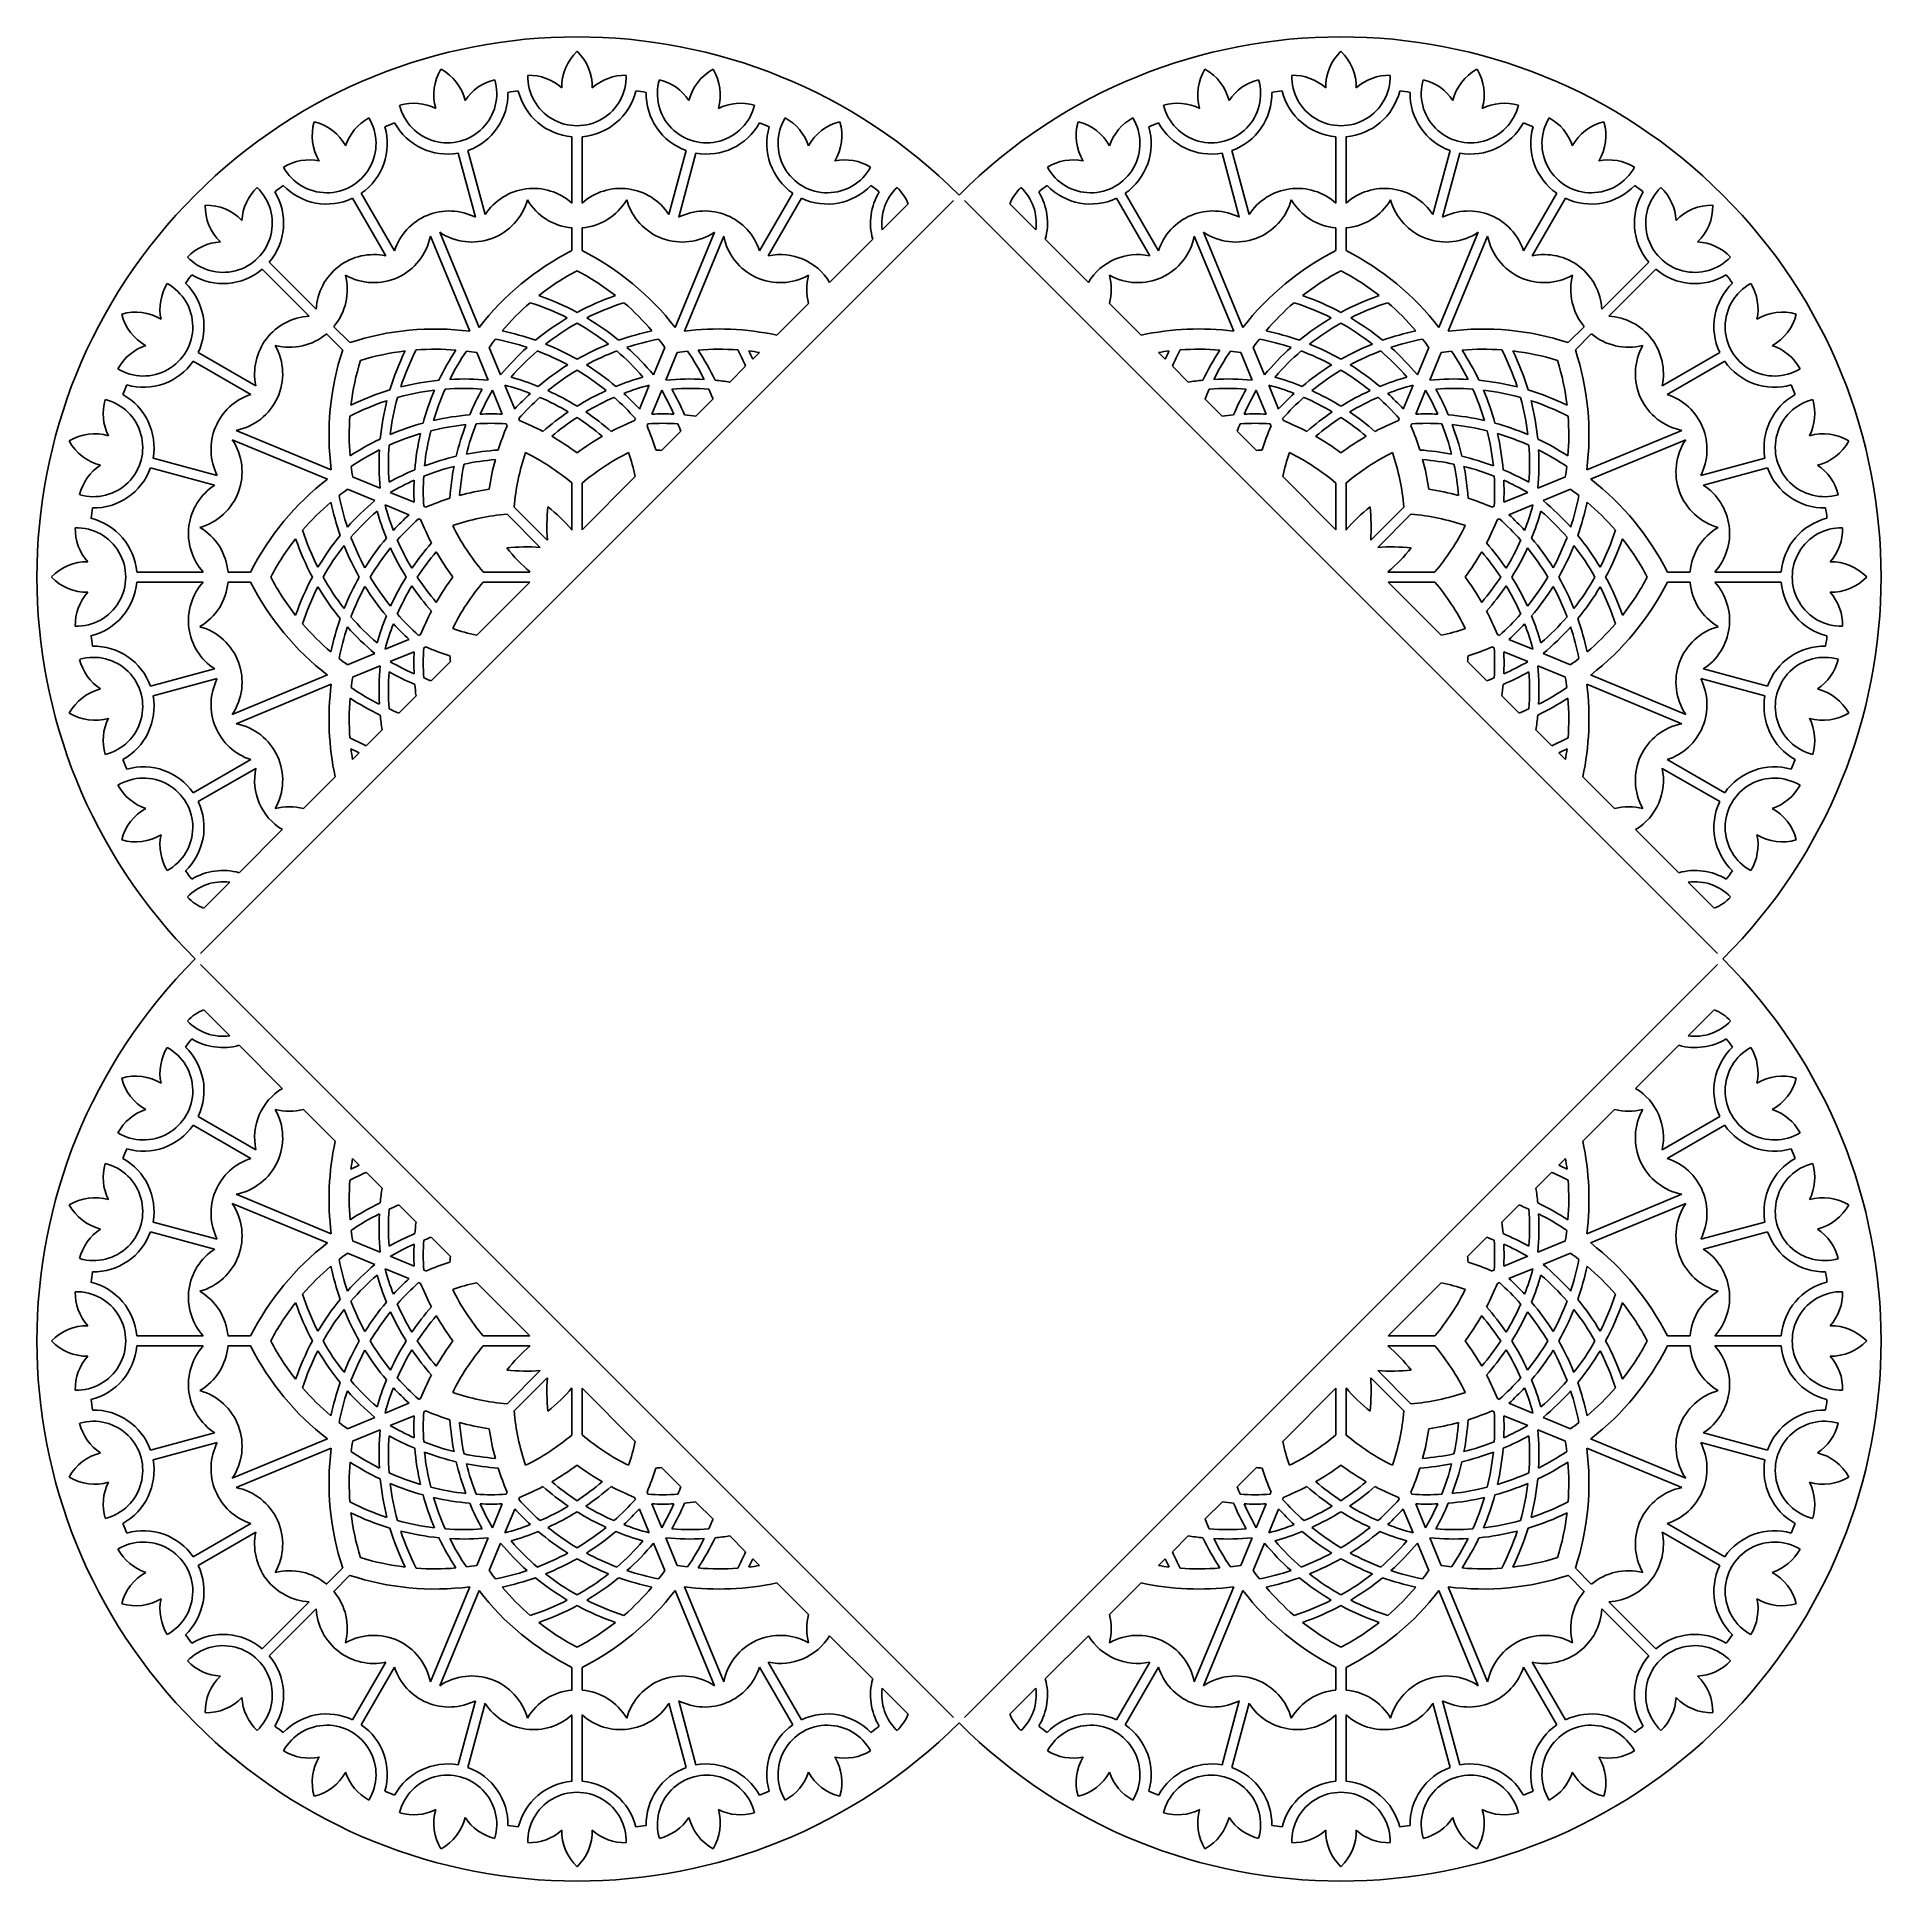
# Model space of a CAD drawing. Extents: x 53 to 301, y -2 to 246.
import ezdxf

# ---------------------------------------------------------------- set-up
doc = ezdxf.new("R2010")
doc.units = 0
doc.layers.get('0').update_dxf_attribs({"linetype": 'CONTINUOUS'})

msp = doc.modelspace()

# ---------------------------------------------------------------- linework, layer by layer
for p, q in [((111.14, 230.39), (113.45, 221.78)), ((125.1, 232.23), (125.1, 223.31)), ((126.45, 232.23), (126.45, 223.31)), ((140.42, 230.39), (138.11, 221.78)), ((213.67, 230.39), (215.98, 221.78)), ((227.63, 232.23), (227.63, 223.31)), ((228.99, 232.23), (228.99, 223.31)), ((242.95, 230.39), (240.64, 221.78)), ((109.83, 230.04), (112.14, 221.43)), ((141.73, 230.04), (139.42, 221.43)), ((212.36, 230.04), (214.67, 221.43)), ((244.26, 230.04), (241.95, 221.43)), ((75.25, 122.6), (176.31, 223.67)), ((95.65, 223.98), (100.11, 216.25)), ((96.82, 224.65), (101.28, 216.93)), ((154.74, 224.65), (150.28, 216.93)), ((155.91, 223.98), (151.45, 216.25)), ((166.74, 219.76), (170.23, 223.25)), ((177.78, 223.67), (278.84, 122.6)), ((183.85, 223.25), (187.35, 219.76)), ((198.18, 223.98), (202.64, 216.25)), ((199.35, 224.65), (203.81, 216.93)), ((257.27, 224.65), (252.81, 216.93)), ((258.44, 223.98), (253.98, 216.25)), ((111.38, 206.13), (106.09, 218.89)), ((112.63, 206.65), (107.34, 219.41)), ((125.1, 219.99), (125.1, 216.95)), ((126.45, 219.99), (126.45, 216.95)), ((138.93, 206.65), (144.21, 219.41)), ((140.18, 206.13), (145.46, 218.89)), ((159.68, 212.69), (165.46, 218.48)), ((188.63, 218.48), (194.41, 212.69)), ((213.91, 206.13), (208.63, 218.89)), ((215.16, 206.65), (209.87, 219.41)), ((227.63, 219.99), (227.63, 216.95)), ((228.99, 219.99), (228.99, 216.95)), ((241.46, 206.65), (246.74, 219.41)), ((242.71, 206.13), (247.99, 218.89)), ((84.47, 215.4), (90.78, 209.09)), ((269.62, 215.4), (263.31, 209.09)), ((83.52, 214.44), (89.82, 208.14)), ((270.57, 214.44), (264.27, 208.14)), ((152.58, 205.6), (156.84, 209.86)), ((197.24, 209.86), (201.5, 205.6)), ((92.17, 205.79), (94.32, 203.64)), ((93.13, 206.74), (95.28, 204.6)), ((260.96, 206.74), (258.81, 204.6)), ((261.91, 205.79), (259.77, 203.64)), ((74.94, 203.27), (82.66, 198.81)), ((112.33, 203.26), (113.85, 199.57)), ((115.52, 200.26), (113.99, 203.95)), ((137.57, 203.95), (136.04, 200.26)), ((137.7, 199.57), (139.23, 203.26)), ((149.37, 202.38), (150.27, 203.29)), ((203.82, 203.29), (204.72, 202.38)), ((214.86, 203.26), (216.38, 199.57)), ((218.05, 200.26), (216.52, 203.95)), ((240.1, 203.95), (238.57, 200.26)), ((240.23, 199.57), (241.76, 203.26)), ((279.15, 203.27), (271.42, 198.81)), ((74.26, 202.1), (81.99, 197.64)), ((146.29, 199.31), (148.41, 201.43)), ((205.68, 201.43), (207.8, 199.31)), ((279.82, 202.1), (272.1, 197.64)), ((114.42, 198.21), (115.75, 195)), ((117.41, 195.69), (116.08, 198.9)), ((135.47, 198.9), (134.15, 195.69)), ((135.81, 195), (137.14, 198.21)), ((216.95, 198.21), (218.28, 195)), ((219.94, 195.69), (218.61, 198.9)), ((238.01, 198.9), (236.68, 195.69)), ((238.34, 195), (239.67, 198.21)), ((141.74, 194.75), (144.03, 197.05)), ((210.06, 197.05), (212.35, 194.75)), ((116.28, 193.71), (116.39, 193.45)), ((118.06, 194.14), (117.95, 194.4)), ((133.61, 194.4), (133.5, 194.14)), ((135.17, 193.45), (135.28, 193.71)), ((218.81, 193.71), (218.92, 193.45)), ((220.59, 194.14), (220.48, 194.4)), ((236.14, 194.4), (236.03, 194.14)), ((237.7, 193.45), (237.81, 193.71)), ((92.27, 186.29), (79.51, 191.57)), ((92.79, 187.53), (80.02, 192.82)), ((137.12, 190.14), (139.69, 192.71)), ((214.39, 192.71), (216.97, 190.14)), ((261.3, 187.53), (274.07, 192.82)), ((261.82, 186.29), (274.58, 191.57)), ((68.87, 189.08), (77.49, 186.78)), ((285.21, 189.08), (276.6, 186.78)), ((68.52, 187.78), (77.14, 185.47)), ((99.34, 185.06), (95.66, 186.59)), ((125.1, 185.75), (125.1, 179.45)), ((126.45, 179.47), (133.59, 186.61)), ((126.45, 185.75), (126.45, 179.47)), ((220.49, 186.61), (227.63, 179.47)), ((227.63, 185.75), (227.63, 179.47)), ((228.99, 185.75), (228.99, 179.45)), ((258.43, 186.59), (254.75, 185.06)), ((285.56, 187.78), (276.95, 185.47)), ((94.97, 184.92), (98.65, 183.4)), ((103.91, 183.17), (100.71, 184.5)), ((253.38, 184.5), (250.17, 183.17)), ((255.43, 183.4), (259.12, 184.92)), ((100.02, 182.83), (103.22, 181.5)), ((104.51, 180.97), (104.78, 180.86)), ((105.47, 182.53), (105.2, 182.63)), ((116.38, 181.58), (120.84, 177.12)), ((117.34, 182.53), (121.79, 178.08)), ((236.75, 182.53), (232.3, 178.08)), ((237.71, 181.58), (233.25, 177.12)), ((248.88, 182.63), (248.62, 182.53)), ((249.31, 180.86), (249.57, 180.97)), ((250.86, 181.5), (254.07, 182.83)), ((66.69, 173.81), (75.6, 173.81)), ((78.93, 173.81), (81.97, 173.81)), ((113.17, 173.81), (119.46, 173.81)), ((240.92, 173.81), (234.62, 173.81)), ((275.16, 173.81), (272.12, 173.81)), ((287.4, 173.81), (278.48, 173.81)), ((66.69, 172.46), (75.6, 172.46)), ((78.93, 172.46), (81.97, 172.46)), ((112.31, 165.32), (119.45, 172.46)), ((113.17, 172.46), (119.45, 172.46)), ((234.64, 172.46), (241.78, 165.32)), ((240.92, 172.46), (234.64, 172.46)), ((275.16, 172.46), (272.12, 172.46)), ((287.4, 172.46), (278.48, 172.46)), ((103.22, 164.77), (100.02, 163.44)), ((104.78, 165.41), (104.51, 165.3)), ((105.2, 163.64), (105.47, 163.75)), ((248.62, 163.75), (248.88, 163.64)), ((249.57, 165.3), (249.31, 165.41)), ((254.07, 163.44), (250.86, 164.77)), ((98.65, 162.88), (94.97, 161.35)), ((95.66, 159.68), (99.34, 161.21)), ((100.71, 161.78), (103.91, 163.1)), ((106.21, 159.22), (108.78, 161.79)), ((245.31, 161.79), (247.88, 159.22)), ((250.17, 163.1), (253.38, 161.78)), ((254.75, 161.21), (258.43, 159.68)), ((259.12, 161.35), (255.43, 162.88)), ((68.52, 158.5), (77.14, 160.8)), ((68.87, 157.19), (77.49, 159.5)), ((92.27, 159.99), (79.51, 154.7)), ((92.79, 158.74), (80.02, 153.45)), ((261.3, 158.74), (274.07, 153.45)), ((261.82, 159.99), (274.58, 154.7)), ((285.21, 157.19), (276.6, 159.5)), ((285.56, 158.5), (276.95, 160.8)), ((101.87, 154.88), (104.17, 157.18)), ((249.92, 157.18), (252.22, 154.88)), ((97.49, 150.5), (99.61, 152.62)), ((254.48, 152.62), (256.6, 150.5)), ((74.26, 144.18), (81.99, 148.63)), ((95.63, 148.65), (96.53, 149.55)), ((257.56, 149.55), (258.46, 148.65)), ((279.82, 144.18), (272.1, 148.63)), ((74.94, 143), (82.66, 147.46)), ((89.06, 142.07), (93.32, 146.33)), ((260.77, 146.33), (265.03, 142.07)), ((279.15, 143), (271.42, 147.46)), ((80.44, 133.45), (86.22, 139.24)), ((267.86, 139.24), (273.65, 133.45)), ((75.67, 128.68), (79.16, 132.18)), ((274.93, 132.18), (278.42, 128.68)), ((75.25, 121.14), (176.31, 20.07)), ((278.84, 121.14), (177.78, 20.07)), ((75.67, 115.06), (79.16, 111.57)), ((278.42, 115.06), (274.93, 111.57)), ((80.44, 110.29), (86.22, 104.51)), ((273.65, 110.29), (267.86, 104.51)), ((89.06, 101.67), (93.32, 97.41)), ((265.03, 101.67), (260.77, 97.41)), ((74.26, 99.57), (81.99, 95.11)), ((74.94, 100.74), (82.66, 96.28)), ((279.15, 100.74), (271.42, 96.28)), ((279.82, 99.57), (272.1, 95.11)), ((95.63, 95.1), (96.53, 94.2)), ((258.46, 95.1), (257.56, 94.2)), ((97.49, 93.24), (99.61, 91.12)), ((256.6, 93.24), (254.48, 91.12)), ((92.79, 85), (80.02, 90.29)), ((261.3, 85), (274.07, 90.29)), ((92.27, 83.76), (79.51, 89.04)), ((101.87, 88.86), (104.17, 86.56)), ((252.22, 88.86), (249.92, 86.56)), ((261.82, 83.76), (274.58, 89.04)), ((68.52, 85.25), (77.14, 82.94)), ((68.87, 86.55), (77.49, 84.25)), ((106.21, 84.52), (108.78, 81.95)), ((247.88, 84.52), (245.31, 81.95)), ((285.21, 86.55), (276.6, 84.25)), ((285.56, 85.25), (276.95, 82.94)), ((98.65, 80.87), (94.97, 82.39)), ((95.66, 84.06), (99.34, 82.53)), ((100.71, 81.97), (103.91, 80.64)), ((253.38, 81.97), (250.17, 80.64)), ((258.43, 84.06), (254.75, 82.53)), ((255.43, 80.87), (259.12, 82.39)), ((103.22, 78.97), (100.02, 80.3)), ((105.2, 80.1), (105.47, 80)), ((248.88, 80.1), (248.62, 80)), ((250.86, 78.97), (254.07, 80.3)), ((104.78, 78.33), (104.51, 78.44)), ((112.31, 78.42), (119.45, 71.28)), ((241.78, 78.42), (234.64, 71.28)), ((249.31, 78.33), (249.57, 78.44)), ((66.69, 71.28), (75.6, 71.28)), ((66.69, 69.93), (75.6, 69.93)), ((78.93, 71.28), (81.97, 71.28)), ((78.93, 69.93), (81.97, 69.93)), ((113.17, 71.28), (119.45, 71.28)), ((113.17, 69.93), (119.46, 69.93)), ((240.92, 69.93), (234.62, 69.93)), ((240.92, 71.28), (234.64, 71.28)), ((275.16, 71.28), (272.12, 71.28)), ((275.16, 69.93), (272.12, 69.93)), ((287.4, 71.28), (278.48, 71.28)), ((287.4, 69.93), (278.48, 69.93)), ((116.38, 62.17), (120.84, 66.62)), ((117.34, 61.21), (121.79, 65.66)), ((236.75, 61.21), (232.3, 65.66)), ((237.71, 62.17), (233.25, 66.62)), ((100.02, 60.91), (103.22, 62.24)), ((104.51, 62.77), (104.78, 62.88)), ((125.1, 57.99), (125.1, 64.29)), ((126.45, 57.99), (126.45, 64.27)), ((126.45, 64.27), (133.59, 57.13)), ((227.63, 64.27), (220.49, 57.13)), ((227.63, 57.99), (227.63, 64.27)), ((228.99, 57.99), (228.99, 64.29)), ((249.57, 62.77), (249.31, 62.88)), ((254.07, 60.91), (250.86, 62.24)), ((94.97, 58.82), (98.65, 60.35)), ((103.91, 60.57), (100.71, 59.25)), ((105.47, 61.22), (105.2, 61.11)), ((248.62, 61.22), (248.88, 61.11)), ((250.17, 60.57), (253.38, 59.25)), ((259.12, 58.82), (255.43, 60.35)), ((68.52, 55.96), (77.14, 58.27)), ((68.87, 54.66), (77.49, 56.97)), ((92.27, 57.46), (79.51, 52.17)), ((99.34, 58.68), (95.66, 57.15)), ((254.75, 58.68), (258.43, 57.15)), ((261.82, 57.46), (274.58, 52.17)), ((285.21, 54.66), (276.6, 56.97)), ((285.56, 55.96), (276.95, 58.27)), ((92.79, 56.21), (80.02, 50.92)), ((261.3, 56.21), (274.07, 50.92)), ((137.12, 53.61), (139.69, 51.03)), ((216.97, 53.61), (214.39, 51.03)), ((116.28, 50.03), (116.39, 50.29)), ((118.06, 49.61), (117.95, 49.34)), ((133.61, 49.34), (133.5, 49.61)), ((135.17, 50.29), (135.28, 50.03)), ((218.92, 50.29), (218.81, 50.03)), ((220.48, 49.34), (220.59, 49.61)), ((236.03, 49.61), (236.14, 49.34)), ((237.81, 50.03), (237.7, 50.29)), ((114.42, 45.53), (115.75, 48.74)), ((117.41, 48.05), (116.08, 44.84)), ((135.47, 44.84), (134.15, 48.05)), ((135.81, 48.74), (137.14, 45.53)), ((141.74, 48.99), (144.03, 46.7)), ((212.35, 48.99), (210.06, 46.7)), ((218.28, 48.74), (216.95, 45.53)), ((218.61, 44.84), (219.94, 48.05)), ((236.68, 48.05), (238.01, 44.84)), ((239.67, 45.53), (238.34, 48.74)), ((74.26, 41.64), (81.99, 46.1)), ((74.94, 40.47), (82.66, 44.93)), ((279.15, 40.47), (271.42, 44.93)), ((279.82, 41.64), (272.1, 46.1)), ((112.33, 40.49), (113.85, 44.17)), ((115.52, 43.48), (113.99, 39.8)), ((137.57, 39.8), (136.04, 43.48)), ((137.7, 44.17), (139.23, 40.49)), ((146.29, 44.44), (148.41, 42.32)), ((207.8, 44.44), (205.68, 42.32)), ((216.38, 44.17), (214.86, 40.49)), ((216.52, 39.8), (218.05, 43.48)), ((238.57, 43.48), (240.1, 39.8)), ((241.76, 40.49), (240.23, 44.17)), ((92.17, 37.96), (94.32, 40.1)), ((149.37, 41.36), (150.27, 40.46)), ((204.72, 41.36), (203.82, 40.46)), ((261.91, 37.96), (259.77, 40.1)), ((93.13, 37), (95.28, 39.15)), ((111.38, 37.61), (106.09, 24.85)), ((140.18, 37.61), (145.46, 24.85)), ((152.58, 38.14), (156.84, 33.88)), ((201.5, 38.14), (197.24, 33.88)), ((213.91, 37.61), (208.63, 24.85)), ((242.71, 37.61), (247.99, 24.85)), ((260.96, 37), (258.81, 39.15)), ((83.52, 29.3), (89.82, 35.61)), ((112.63, 37.1), (107.34, 24.33)), ((138.93, 37.1), (144.21, 24.33)), ((215.16, 37.1), (209.87, 24.33)), ((241.46, 37.1), (246.74, 24.33)), ((270.57, 29.3), (264.27, 35.61)), ((84.47, 28.34), (90.78, 34.65)), ((269.62, 28.34), (263.31, 34.65)), ((159.68, 31.05), (165.46, 25.27)), ((194.41, 31.05), (188.63, 25.27)), ((95.65, 19.77), (100.11, 27.49)), ((155.91, 19.77), (151.45, 27.49)), ((198.18, 19.77), (202.64, 27.49)), ((258.44, 19.77), (253.98, 27.49)), ((96.82, 19.09), (101.28, 26.82)), ((125.1, 23.76), (125.1, 26.79)), ((126.45, 23.76), (126.45, 26.79)), ((154.74, 19.09), (150.28, 26.82)), ((199.35, 19.09), (203.81, 26.82)), ((227.63, 23.76), (227.63, 26.79)), ((228.99, 23.76), (228.99, 26.79)), ((257.27, 19.09), (252.81, 26.82)), ((109.83, 13.7), (112.14, 22.32)), ((141.73, 13.7), (139.42, 22.32)), ((166.74, 23.99), (170.23, 20.5)), ((187.35, 23.99), (183.85, 20.5)), ((212.36, 13.7), (214.67, 22.32)), ((244.26, 13.7), (241.95, 22.32)), ((111.14, 13.35), (113.45, 21.97)), ((125.1, 11.51), (125.1, 20.43)), ((126.45, 11.51), (126.45, 20.43)), ((140.42, 13.35), (138.11, 21.97)), ((213.67, 13.35), (215.98, 21.97)), ((227.63, 11.51), (227.63, 20.43)), ((228.99, 11.51), (228.99, 20.43)), ((242.95, 13.35), (240.64, 21.97))]:
    msp.add_line(p, q)
for centre, radius, start, end in [((125.78, 173.14), 72.5, 45, 225), ((228.31, 173.14), 72.5, 315, 135), ((130.34, 238.92), 6.61, 133.675, 181.1211), ((121.22, 238.92), 6.61, 358.8788, 46.3251), ((232.87, 238.92), 6.61, 133.675, 181.1211), ((223.75, 238.92), 6.61, 358.8788, 46.3251), ((113.16, 237.86), 6.61, 148.675, 196.1211), ((104.35, 235.5), 6.61, 13.8788, 61.3251), ((125.78, 240.32), 6.61, 178.675, 1.325), ((119.33, 233.87), 6.61, 48.136, 91.3251), ((132.23, 233.87), 6.61, 88.6749, 131.8641), ((147.21, 235.5), 6.61, 118.675, 166.1211), ((138.4, 237.86), 6.61, 343.8788, 31.3251), ((215.69, 237.86), 6.61, 148.675, 196.1211), ((206.88, 235.5), 6.61, 13.8788, 61.3251), ((228.31, 240.32), 6.61, 178.675, 1.325), ((221.86, 233.87), 6.61, 48.136, 91.3251), ((234.76, 233.87), 6.61, 88.6749, 131.8641), ((249.74, 235.5), 6.61, 118.675, 166.1211), ((240.93, 237.86), 6.61, 343.8788, 31.3251), ((108.39, 238.03), 6.61, 193.675, 16.325), ((116.29, 233.47), 6.61, 103.6749, 146.8641), ((108.39, 238.03), 8.12, 289.7754, 1.0928), ((125.78, 173.14), 65.71, 96.8892, 98.1108), ((125.78, 240.32), 8.12, 193.9072, 265.2246), ((125.78, 240.32), 8.12, 274.7754, 346.0928), ((125.78, 173.14), 65.71, 81.8892, 83.1108), ((143.17, 238.03), 8.12, 178.9072, 250.2246), ((143.17, 238.03), 6.61, 163.675, 346.325), ((135.27, 233.47), 6.61, 33.136, 76.3251), ((210.92, 238.03), 6.61, 193.675, 16.325), ((218.82, 233.47), 6.61, 103.6749, 146.8641), ((210.92, 238.03), 8.12, 289.7754, 1.0928), ((228.31, 173.14), 65.71, 96.8892, 98.1108), ((228.31, 240.32), 8.12, 193.9072, 265.2246), ((228.31, 240.32), 8.12, 274.7754, 346.0928), ((228.31, 173.14), 65.71, 81.8892, 83.1108), ((245.7, 238.03), 8.12, 178.9072, 250.2246), ((245.7, 238.03), 6.61, 163.675, 346.325), ((237.8, 233.47), 6.61, 33.136, 76.3251), ((103.83, 230.13), 6.61, 63.136, 106.3251), ((147.73, 230.13), 6.61, 73.6749, 116.8641), ((206.36, 230.13), 6.61, 63.136, 106.3251), ((250.26, 230.13), 6.61, 73.6749, 116.8641), ((92.19, 231.32), 6.61, 208.675, 31.325), ((96.84, 232.39), 6.61, 163.675, 211.1211), ((88.94, 227.83), 6.61, 28.8788, 76.3251), ((101, 228.96), 6.61, 118.6749, 161.8641), ((92.19, 231.32), 8.12, 304.7754, 16.0928), ((125.78, 173.14), 65.71, 111.8892, 113.1108), ((108.39, 238.03), 8.12, 208.9072, 280.2246), ((143.17, 238.03), 8.12, 259.7754, 331.0928), ((125.78, 173.14), 65.71, 66.8892, 68.1108), ((159.37, 231.32), 8.12, 163.9072, 235.2246), ((159.37, 231.32), 6.61, 148.675, 331.325), ((150.56, 228.96), 6.61, 18.136, 61.3251), ((162.62, 227.83), 6.61, 103.675, 151.1211), ((154.72, 232.39), 6.61, 328.8788, 16.3251), ((194.72, 231.32), 6.61, 208.675, 31.325), ((199.37, 232.39), 6.61, 163.675, 211.1211), ((191.47, 227.83), 6.61, 28.8788, 76.3251), ((203.53, 228.96), 6.61, 118.6749, 161.8641), ((194.72, 231.32), 8.12, 304.7754, 16.0928), ((228.31, 173.14), 65.71, 111.8892, 113.1108), ((210.92, 238.03), 8.12, 208.9072, 280.2246), ((245.7, 238.03), 8.12, 259.7754, 331.0928), ((228.31, 173.14), 65.71, 66.8892, 68.1108), ((261.9, 231.32), 8.12, 163.9072, 235.2246), ((261.9, 231.32), 6.61, 148.675, 331.325), ((253.09, 228.96), 6.61, 18.136, 61.3251), ((265.15, 227.83), 6.61, 103.675, 151.1211), ((257.25, 232.39), 6.61, 328.8788, 16.3251), ((89.83, 222.51), 6.61, 78.136, 121.3251), ((161.73, 222.51), 6.61, 58.6749, 101.8641), ((192.36, 222.51), 6.61, 78.136, 121.3251), ((264.26, 222.51), 6.61, 58.6749, 101.8641), ((78.27, 220.64), 6.61, 223.675, 46.325), ((87.4, 220.64), 6.61, 133.6749, 176.8641), ((125.78, 173.14), 65.71, 126.8892, 128.1108), ((92.19, 231.32), 8.12, 223.9072, 295.2246), ((119.93, 217.58), 7.72, 47.9263, 147.0737), ((131.63, 217.58), 7.72, 32.9263, 132.0737), ((159.37, 231.32), 8.12, 244.7754, 316.0928), ((125.78, 173.14), 65.71, 51.8892, 53.1108), ((173.29, 220.64), 6.61, 133.6749, 187.7313), ((164.16, 220.64), 6.61, 23.2193, 46.3251), ((189.93, 220.64), 6.61, 133.6749, 156.7807), ((180.8, 220.64), 6.61, 352.2686, 46.325), ((228.31, 173.14), 65.71, 126.8892, 128.1108), ((194.72, 231.32), 8.12, 223.9072, 295.2246), ((222.46, 217.58), 7.72, 47.9263, 147.0737), ((234.16, 217.58), 7.72, 32.9263, 132.0737), ((261.9, 231.32), 8.12, 244.7754, 316.0928), ((228.31, 173.14), 65.71, 51.8892, 53.1108), ((275.82, 220.64), 6.61, 133.675, 316.325), ((266.69, 220.64), 6.61, 3.136, 46.3251), ((82.49, 222.88), 6.61, 178.675, 226.1211), ((76.04, 216.43), 6.61, 43.8788, 91.3251), ((78.27, 220.64), 8.12, 319.7754, 31.0928), ((111.66, 225.84), 7.74, 236.1428, 344.3986), ((125.78, 227.7), 7.74, 210.6014, 264.9915), ((125.78, 227.7), 7.74, 275.0085, 329.3986), ((139.9, 225.84), 7.74, 195.6014, 303.8572), ((173.29, 220.64), 8.12, 148.9072, 195.4865), ((180.8, 220.64), 8.12, 344.5135, 31.0928), ((214.19, 225.84), 7.74, 236.1428, 344.3986), ((228.31, 227.7), 7.74, 210.6014, 264.9915), ((228.31, 227.7), 7.74, 275.0085, 329.3986), ((242.43, 225.84), 7.74, 195.6014, 303.8572), ((275.82, 220.64), 8.12, 148.9072, 220.2246), ((278.05, 216.43), 6.61, 88.675, 136.1211), ((271.6, 222.88), 6.61, 313.8788, 1.3251), ((108.62, 214.55), 7.72, 62.9263, 162.0737), ((142.93, 214.55), 7.72, 17.9263, 117.0737), ((211.16, 214.55), 7.72, 62.9263, 162.0737), ((245.46, 214.55), 7.72, 17.9263, 117.0737), ((78.27, 211.52), 6.61, 93.136, 136.3251), ((98.5, 220.39), 7.74, 240.6014, 348.8572), ((153.06, 220.39), 7.74, 191.1428, 299.3986), ((201.03, 220.39), 7.74, 240.6014, 348.8572), ((255.59, 220.39), 7.74, 191.1428, 299.3986), ((275.82, 211.52), 6.61, 43.6749, 86.8641), ((98.49, 208.7), 7.72, 77.9263, 177.0737), ((141.66, 184.2), 36.7, 116.8239, 142.2926), ((109.9, 184.2), 36.7, 37.7074, 63.1761), ((153.07, 208.7), 7.72, 31.1329, 102.0737), ((201.02, 208.7), 7.72, 77.9263, 148.8671), ((244.19, 184.2), 36.7, 116.8239, 142.2926), ((212.43, 184.2), 36.7, 37.7074, 63.1761), ((255.6, 208.7), 7.72, 2.9263, 102.0737), ((125.78, 173.14), 65.71, 141.8892, 143.1108), ((78.27, 220.64), 8.12, 238.9072, 310.2246), ((87.2, 211.72), 7.74, 320.0085, 14.3986), ((141.66, 184.2), 33.99, 117.8565, 128.2047), ((109.9, 184.2), 33.99, 51.7953, 62.1435), ((164.36, 211.72), 7.74, 165.6014, 193.8943), ((189.73, 211.72), 7.74, 346.1057, 14.3986), ((244.19, 184.2), 33.99, 117.8565, 128.2047), ((212.43, 184.2), 33.99, 51.7953, 62.1435), ((266.89, 211.72), 7.74, 165.6014, 219.9915), ((275.82, 220.64), 8.12, 229.7754, 301.0928), ((228.31, 173.14), 65.71, 36.8892, 38.1108), ((67.59, 206.73), 6.61, 238.675, 61.325), ((76.41, 209.09), 6.61, 148.6749, 191.8641), ((67.59, 206.73), 8.12, 334.7754, 46.0928), ((109.38, 178.17), 34.62, 61.7238, 71.0185), ((142.18, 178.17), 34.62, 108.9815, 118.2762), ((211.91, 178.17), 34.62, 61.7238, 71.0185), ((244.71, 178.17), 34.62, 108.9815, 118.2762), ((286.49, 206.73), 8.12, 133.9072, 205.2246), ((286.49, 206.73), 6.61, 118.675, 301.325), ((277.68, 209.09), 6.61, 348.136, 31.3251), ((66.53, 202.08), 6.61, 58.8788, 106.3251), ((71.09, 209.98), 6.61, 193.675, 241.1211), ((90.22, 200.43), 7.72, 92.9263, 192.0737), ((141.66, 184.2), 33.99, 130.7189, 139.7274), ((109.38, 178.17), 33.36, 63.0992, 72.3592), ((142.18, 178.17), 33.36, 107.6408, 116.9008), ((109.9, 184.2), 33.99, 40.2726, 49.2811), ((244.19, 184.2), 33.99, 130.7189, 139.7274), ((211.91, 178.17), 33.36, 63.0992, 72.3592), ((244.71, 178.17), 33.36, 107.6408, 116.9008), ((212.43, 184.2), 33.99, 40.2726, 49.2811), ((263.87, 200.43), 7.72, 347.9263, 87.0737), ((287.56, 202.08), 6.61, 73.675, 121.1211), ((283, 209.98), 6.61, 298.8788, 346.3251), ((87.2, 211.72), 7.74, 255.6014, 309.9915), ((106.72, 169.73), 36.7, 82.7074, 108.1761), ((108.63, 172.29), 34.62, 70.4852, 78.1742), ((142.18, 178.17), 34.62, 120.7629, 129.4155), ((142.18, 178.17), 33.36, 119.4484, 128.1635), ((109.38, 178.17), 33.36, 51.8365, 60.5516), ((109.38, 178.17), 34.62, 50.5845, 59.2371), ((142.93, 172.29), 34.62, 101.8258, 109.5148), ((144.83, 169.73), 36.7, 77.8085, 97.2926), ((209.25, 169.73), 36.7, 82.7074, 102.1915), ((211.16, 172.29), 34.62, 70.4852, 78.1742), ((244.71, 178.17), 34.62, 120.7629, 129.4155), ((244.71, 178.17), 33.36, 119.4484, 128.1635), ((211.91, 178.17), 33.36, 51.8365, 60.5516), ((211.91, 178.17), 34.62, 50.5845, 59.2371), ((245.46, 172.29), 34.62, 101.8258, 109.5148), ((247.37, 169.73), 36.7, 71.8239, 97.2926), ((266.89, 211.72), 7.74, 230.0085, 284.3986), ((69.96, 197.92), 6.61, 108.136, 151.3251), ((78.53, 200.42), 7.74, 281.1428, 29.3986), ((129.19, 192.19), 36.7, 161.8239, 187.2926), ((106.72, 169.73), 33.99, 96.7953, 107.1435), ((133.82, 188.3), 34.62, 153.9815, 163.2762), ((133.82, 188.3), 33.36, 152.6408, 161.9008), ((106.72, 169.73), 33.99, 85.2726, 94.2811), ((138.5, 184.66), 34.62, 146.8258, 154.5148), ((138.5, 184.66), 33.36, 145.7042, 153.2628), ((106.72, 169.73), 33.99, 80.5111, 82.8681), ((141.66, 184.2), 33.99, 142.1319, 144.4889), ((108.63, 172.29), 33.36, 71.7372, 79.2958), ((142.18, 178.17), 34.62, 131.8386, 140.3592), ((142.18, 178.17), 33.36, 130.6474, 139.1925), ((108.63, 172.29), 33.36, 61.5422, 69.2533), ((108.63, 172.29), 34.62, 60.3126, 68.0621), ((142.93, 172.29), 34.62, 111.9379, 119.6874), ((142.93, 172.29), 33.36, 110.7467, 118.4578), ((109.38, 178.17), 33.36, 40.8075, 49.3526), ((142.93, 172.29), 33.36, 100.7042, 108.2628), ((109.38, 178.17), 34.62, 39.6408, 48.1614), ((109.9, 184.2), 33.99, 35.5111, 37.8681), ((144.83, 169.73), 33.99, 97.1319, 99.4889), ((113.05, 184.66), 33.36, 26.7372, 34.2958), ((144.83, 169.73), 33.99, 85.7189, 94.7274), ((113.05, 184.66), 34.62, 25.4852, 33.1742), ((117.74, 188.3), 33.36, 23.177, 27.3592), ((117.74, 188.3), 34.62, 24.0107, 26.0185), ((144.83, 169.73), 33.99, 80.7982, 83.2047), ((209.25, 169.73), 33.99, 96.7953, 99.2018), ((236.35, 188.3), 34.62, 153.9815, 155.9893), ((236.35, 188.3), 33.36, 152.6408, 156.823), ((209.25, 169.73), 33.99, 85.2726, 94.2811), ((241.04, 184.66), 34.62, 146.8258, 154.5148), ((241.04, 184.66), 33.36, 145.7042, 153.2628), ((209.25, 169.73), 33.99, 80.5111, 82.8681), ((244.19, 184.2), 33.99, 142.1319, 144.4889), ((211.16, 172.29), 33.36, 71.7372, 79.2958), ((244.71, 178.17), 34.62, 131.8386, 140.3592), ((244.71, 178.17), 33.36, 130.6474, 139.1925), ((211.16, 172.29), 33.36, 61.5422, 69.2533), ((211.16, 172.29), 34.62, 60.3126, 68.0621), ((245.46, 172.29), 34.62, 111.9379, 119.6874), ((245.46, 172.29), 33.36, 110.7467, 118.4578), ((211.91, 178.17), 33.36, 40.8075, 49.3526), ((245.46, 172.29), 33.36, 100.7042, 108.2628), ((211.91, 178.17), 34.62, 39.6408, 48.1614), ((212.43, 184.2), 33.99, 35.5111, 37.8681), ((247.37, 169.73), 33.99, 97.1319, 99.4889), ((215.58, 184.66), 33.36, 26.7372, 34.2958), ((247.37, 169.73), 33.99, 85.7189, 94.7274), ((215.58, 184.66), 34.62, 25.4852, 33.1742), ((220.27, 188.3), 33.36, 18.0992, 27.3592), ((220.27, 188.3), 34.62, 16.7238, 26.0185), ((247.37, 169.73), 33.99, 72.8565, 83.2047), ((224.9, 192.19), 36.7, 352.7074, 18.1761), ((275.56, 200.42), 7.74, 150.6014, 258.8572), ((284.13, 197.92), 6.61, 28.6749, 71.8641), ((67.59, 206.73), 8.12, 253.9072, 325.2246), ((129.19, 192.19), 33.99, 162.8565, 173.2047), ((142.93, 172.29), 34.62, 122.0994, 130.2185), ((142.93, 172.29), 33.36, 120.9306, 129.1342), ((108.63, 172.29), 33.36, 50.8658, 59.0694), ((108.63, 172.29), 34.62, 49.7815, 57.9006), ((245.46, 172.29), 34.62, 122.0994, 130.2185), ((245.46, 172.29), 33.36, 120.9306, 129.1342), ((211.16, 172.29), 33.36, 50.8658, 59.0694), ((211.16, 172.29), 34.62, 49.7815, 57.9006), ((224.9, 192.19), 33.99, 6.7953, 17.1435), ((286.49, 206.73), 8.12, 214.7754, 286.0928), ((125.78, 173.14), 65.71, 156.8892, 158.1108), ((110.62, 165.1), 34.62, 106.7238, 116.0185), ((110.62, 165.1), 33.36, 96.8365, 105.5516), ((110.62, 165.1), 34.62, 95.5845, 104.2371), ((138.5, 184.66), 34.62, 156.9379, 164.6874), ((138.5, 184.66), 33.36, 155.7467, 163.4578), ((110.62, 165.1), 33.36, 85.8075, 94.3526), ((110.62, 165.1), 34.62, 84.6408, 93.1614), ((143.27, 181.46), 34.62, 150.7634, 157.1375), ((143.27, 181.46), 33.36, 149.8676, 156.0532), ((107.52, 166.65), 33.36, 68.9468, 75.1324), ((107.52, 166.65), 34.62, 67.8625, 74.2366), ((107.52, 166.65), 34.62, 58.179, 65.5187), ((144.03, 166.65), 34.62, 114.4813, 121.821), ((144.03, 166.65), 34.62, 105.7634, 112.1375), ((144.03, 166.65), 33.36, 104.8676, 111.0532), ((108.29, 181.46), 33.36, 23.9468, 30.1324), ((140.94, 165.1), 34.62, 86.8386, 95.3592), ((140.94, 165.1), 33.36, 85.6474, 94.1925), ((108.29, 181.46), 34.62, 22.8625, 29.2366), ((113.05, 184.66), 33.36, 21.7901, 24.2533), ((140.94, 165.1), 34.62, 81.1039, 84.4155), ((213.15, 165.1), 34.62, 95.5845, 98.8961), ((241.04, 184.66), 33.36, 155.7467, 158.2099), ((213.15, 165.1), 33.36, 85.8075, 94.3526), ((213.15, 165.1), 34.62, 84.6408, 93.1614), ((245.8, 181.46), 34.62, 150.7634, 157.1375), ((245.8, 181.46), 33.36, 149.8676, 156.0532), ((210.05, 166.65), 33.36, 68.9468, 75.1324), ((210.05, 166.65), 34.62, 67.8625, 74.2366), ((210.05, 166.65), 34.62, 58.179, 65.5187), ((246.57, 166.65), 34.62, 114.4813, 121.821), ((246.57, 166.65), 34.62, 105.7634, 112.1375), ((246.57, 166.65), 33.36, 104.8676, 111.0532), ((210.82, 181.46), 33.36, 23.9468, 30.1324), ((243.47, 165.1), 34.62, 86.8386, 95.3592), ((243.47, 165.1), 33.36, 85.6474, 94.1925), ((210.82, 181.46), 34.62, 22.8625, 29.2366), ((215.58, 184.66), 33.36, 16.5422, 24.2533), ((243.47, 165.1), 34.62, 75.7629, 84.4155), ((215.58, 184.66), 34.62, 15.3126, 23.0621), ((243.47, 165.1), 33.36, 74.4484, 83.1635), ((243.47, 165.1), 34.62, 63.9815, 73.2762), ((228.31, 173.14), 65.71, 21.8892, 23.1108), ((60.88, 190.53), 6.61, 253.675, 76.325), ((68.78, 195.09), 6.61, 163.6749, 206.8641), ((60.88, 190.53), 8.12, 349.7754, 61.0928), ((84.37, 190.29), 7.72, 107.9263, 207.0737), ((110.62, 165.1), 33.36, 108.0992, 117.3592), ((133.82, 188.3), 34.62, 165.7629, 174.4155), ((133.82, 188.3), 33.36, 164.4484, 173.1635), ((142.93, 172.29), 34.62, 132.5624, 137.4706), ((142.93, 172.29), 33.36, 131.5391, 138.4839), ((107.52, 166.65), 33.36, 59.2031, 66.5419), ((144.03, 166.65), 33.36, 113.4581, 120.7969), ((108.63, 172.29), 33.36, 41.5161, 48.4609), ((108.63, 172.29), 34.62, 42.5294, 47.4376), ((245.46, 172.29), 34.62, 132.5624, 137.4706), ((245.46, 172.29), 33.36, 131.5391, 138.4839), ((210.05, 166.65), 33.36, 59.2031, 66.5419), ((246.57, 166.65), 33.36, 113.4581, 120.7969), ((211.16, 172.29), 33.36, 41.5161, 48.4609), ((211.16, 172.29), 34.62, 42.5294, 47.4376), ((220.27, 188.3), 33.36, 6.8365, 15.5516), ((220.27, 188.3), 34.62, 5.5845, 14.2371), ((243.47, 165.1), 33.36, 62.6408, 71.9008), ((269.72, 190.29), 7.72, 332.9263, 72.0737), ((293.21, 190.53), 8.12, 118.9072, 190.2246), ((293.21, 190.53), 6.61, 103.675, 286.325), ((285.3, 195.09), 6.61, 333.136, 16.3251), ((129.19, 192.19), 33.99, 175.7189, 184.7274), ((114.25, 160.41), 34.62, 105.3126, 113.0621), ((114.25, 160.41), 33.36, 95.8658, 104.0694), ((114.25, 160.41), 34.62, 94.7815, 102.9006), ((143.27, 181.46), 34.62, 159.4813, 166.821), ((143.27, 181.46), 33.36, 158.4581, 165.7969), ((114.25, 160.41), 33.36, 86.5161, 93.4609), ((114.25, 160.41), 34.62, 87.5294, 92.4376), ((148.24, 179.88), 34.62, 156.9199, 162.6611), ((105.13, 162.02), 34.62, 62.3389, 68.0801), ((144.03, 166.65), 34.62, 124.1386, 131.2548), ((144.03, 166.65), 33.36, 123.1758, 130.4653), ((107.52, 166.65), 33.36, 49.5347, 56.8242), ((107.52, 166.65), 34.62, 48.7452, 55.8614), ((146.43, 162.02), 34.62, 111.9199, 117.6611), ((103.32, 179.88), 34.62, 17.3389, 23.0801), ((137.3, 160.41), 33.36, 86.5391, 93.4839), ((137.3, 160.41), 34.62, 87.5624, 92.4706), ((108.29, 181.46), 33.36, 19.703, 21.5419), ((137.3, 160.41), 34.62, 82.6471, 85.2185), ((216.78, 160.41), 34.62, 94.7815, 97.3529), ((245.8, 181.46), 33.36, 158.4581, 160.297), ((216.78, 160.41), 33.36, 86.5161, 93.4609), ((216.78, 160.41), 34.62, 87.5294, 92.4376), ((250.77, 179.88), 34.62, 156.9199, 162.6611), ((207.66, 162.02), 34.62, 62.3389, 68.0801), ((246.57, 166.65), 34.62, 124.1386, 131.2548), ((246.57, 166.65), 33.36, 123.1758, 130.4653), ((210.05, 166.65), 33.36, 49.5347, 56.8242), ((210.05, 166.65), 34.62, 48.7452, 55.8614), ((248.96, 162.02), 34.62, 111.9199, 117.6611), ((205.85, 179.88), 34.62, 17.3389, 23.0801), ((239.83, 160.41), 33.36, 86.5391, 93.4839), ((239.83, 160.41), 34.62, 87.5624, 92.4706), ((210.82, 181.46), 33.36, 14.2031, 21.5419), ((239.83, 160.41), 34.62, 77.0994, 85.2185), ((239.83, 160.41), 33.36, 75.9306, 84.1342), ((210.82, 181.46), 34.62, 13.179, 20.5187), ((239.83, 160.41), 34.62, 66.9379, 74.6874), ((224.9, 192.19), 33.99, 355.2726, 4.2811), ((61.06, 185.76), 6.61, 73.8788, 121.3251), ((63.42, 194.57), 6.61, 208.675, 256.1211), ((73.08, 187.26), 7.74, 285.6014, 33.8572), ((114.25, 160.41), 34.62, 115.4852, 123.1742), ((133.82, 188.3), 33.36, 175.6474, 184.1925), ((114.25, 160.41), 33.36, 106.5422, 114.2533), ((138.5, 184.66), 34.62, 167.0994, 175.2185), ((138.5, 184.66), 33.36, 165.9306, 174.1342), ((105.13, 162.02), 34.62, 53.3888, 60.1116), ((146.43, 162.02), 34.62, 119.8884, 126.6112), ((207.66, 162.02), 34.62, 53.3888, 60.1116), ((248.96, 162.02), 34.62, 119.8884, 126.6112), ((215.58, 184.66), 33.36, 5.8658, 14.0694), ((239.83, 160.41), 33.36, 65.7467, 73.4578), ((215.58, 184.66), 34.62, 4.7815, 12.9006), ((220.27, 188.3), 33.36, 355.8075, 4.3526), ((239.83, 160.41), 34.62, 56.8258, 64.5148), ((281.01, 187.26), 7.74, 146.1428, 254.3986), ((293.03, 185.76), 6.61, 58.675, 106.1211), ((290.67, 194.57), 6.61, 283.8788, 331.3251), ((65.44, 182.62), 6.61, 123.136, 166.3251), ((114.25, 160.41), 33.36, 116.7372, 124.2958), ((133.82, 188.3), 34.62, 176.8386, 185.3592), ((117.45, 155.64), 34.62, 103.179, 110.5187), ((143.27, 181.46), 33.36, 168.1758, 175.4653), ((117.45, 155.64), 33.36, 94.5347, 101.8242), ((117.45, 155.64), 34.62, 93.7452, 100.8614), ((148.24, 179.88), 34.62, 164.8884, 171.6112), ((148.24, 179.88), 31.02, 161.2816, 175.0836), ((105.13, 162.02), 31.02, 49.9164, 63.7184), ((146.43, 162.02), 31.02, 116.2816, 130.0836), ((103.32, 179.88), 31.02, 12.5379, 18.7184), ((134.1, 155.64), 34.62, 85.0006, 86.2548), ((219.98, 155.64), 34.62, 93.7452, 94.9994), ((250.77, 179.88), 31.02, 161.2816, 167.4621), ((207.66, 162.02), 31.02, 49.9164, 63.7184), ((248.96, 162.02), 31.02, 116.2816, 130.0836), ((205.85, 179.88), 31.02, 4.9164, 18.7184), ((236.63, 155.64), 34.62, 79.1386, 86.2548), ((205.85, 179.88), 34.62, 8.3888, 15.1116), ((236.63, 155.64), 33.36, 78.1758, 85.4653), ((210.82, 181.46), 33.36, 4.5347, 11.8242), ((236.63, 155.64), 34.62, 69.4813, 76.821), ((220.27, 188.3), 34.62, 354.6408, 3.1614), ((239.83, 160.41), 33.36, 55.7042, 63.2628), ((288.64, 182.62), 6.61, 13.6749, 56.8641), ((60.88, 190.53), 8.12, 268.9072, 340.2246), ((114.71, 157.25), 36.7, 127.7074, 153.1761), ((129.19, 192.19), 33.99, 187.1319, 189.4889), ((117.45, 155.64), 34.62, 112.8625, 119.2366), ((117.45, 155.64), 33.36, 113.9468, 120.1324), ((138.5, 184.66), 34.62, 177.5624, 182.4706), ((138.5, 184.66), 33.36, 176.5391, 183.4839), ((117.45, 155.64), 33.36, 104.2031, 111.5419), ((143.27, 181.46), 34.62, 169.1386, 176.2548), ((236.63, 155.64), 33.36, 68.4581, 75.7969), ((210.82, 181.46), 34.62, 3.7452, 10.8614), ((215.58, 184.66), 33.36, 356.5161, 3.4609), ((236.63, 155.64), 34.62, 60.7634, 67.1375), ((215.58, 184.66), 34.62, 357.5294, 2.4376), ((236.63, 155.64), 33.36, 59.8676, 66.0532), ((224.9, 192.19), 33.99, 350.5111, 352.8681), ((239.38, 157.25), 36.7, 26.8239, 52.2926), ((293.21, 190.53), 8.12, 199.7754, 271.0928), ((81.34, 178.99), 7.72, 122.9263, 222.0737), ((114.71, 157.25), 33.99, 130.2726, 139.2811), ((126.63, 190.28), 34.62, 191.8258, 199.5148), ((114.71, 157.25), 33.99, 125.5111, 127.8681), ((126.63, 190.28), 33.36, 190.7042, 198.2628), ((120.74, 156.74), 34.62, 129.6408, 138.1614), ((119.04, 150.67), 34.62, 107.3389, 113.0801), ((119.04, 150.67), 34.62, 98.3888, 105.1116), ((235.05, 150.67), 34.62, 74.8884, 81.6112), ((235.05, 150.67), 34.62, 66.9199, 72.6611), ((233.35, 156.74), 34.62, 41.8386, 50.3592), ((239.38, 157.25), 33.99, 52.1319, 54.4889), ((227.46, 190.28), 33.36, 341.7372, 349.2958), ((227.46, 190.28), 34.62, 340.4852, 348.1742), ((239.38, 157.25), 33.99, 40.7189, 49.7274), ((272.75, 178.99), 7.72, 317.9263, 57.0737), ((125.78, 173.14), 65.71, 171.8892, 173.1108), ((58.59, 173.14), 8.12, 4.7754, 76.0928), ((120.74, 156.74), 33.36, 130.8075, 139.3526), ((132.26, 191.39), 34.62, 195.7634, 202.1375), ((132.26, 191.39), 33.36, 194.8676, 201.0532), ((126.63, 155.99), 34.62, 132.5294, 137.4376), ((126.63, 155.99), 33.36, 131.5161, 138.4609), ((136.9, 193.79), 34.62, 201.9199, 207.6611), ((119.04, 150.67), 31.02, 94.9164, 108.7184), ((148.24, 179.88), 26.51, 174.15, 183.8819), ((105.13, 162.02), 26.51, 41.1181, 50.85), ((248.96, 162.02), 26.51, 129.15, 138.8819), ((205.85, 179.88), 26.51, 356.1181, 5.85), ((235.05, 150.67), 31.02, 71.2816, 85.0836), ((217.19, 193.79), 34.62, 332.3389, 338.0801), ((227.46, 155.99), 33.36, 41.5391, 48.4839), ((227.46, 155.99), 34.62, 42.5624, 47.4706), ((221.83, 191.39), 33.36, 338.9468, 345.1324), ((221.83, 191.39), 34.62, 337.8625, 344.2366), ((233.35, 156.74), 33.36, 40.6474, 49.1925), ((295.49, 173.14), 8.12, 103.9072, 175.2246), ((228.31, 173.14), 65.71, 6.8892, 8.1108), ((58.59, 173.14), 6.61, 268.675, 91.325), ((65.04, 179.59), 6.61, 178.6749, 221.8641), ((71.22, 173.14), 7.74, 5.0085, 59.3986), ((114.71, 157.25), 33.99, 141.7953, 152.1435), ((120.74, 189.54), 34.62, 198.9815, 208.2762), ((120.74, 189.54), 33.36, 197.6408, 206.9008), ((120.74, 156.74), 34.62, 140.5845, 149.2371), ((126.63, 190.28), 33.36, 200.7467, 208.4578), ((126.63, 155.99), 34.62, 139.7815, 147.9006), ((136.9, 193.79), 31.02, 206.2816, 220.0836), ((217.19, 193.79), 31.02, 319.9164, 333.7184), ((227.46, 155.99), 34.62, 32.0994, 40.2185), ((227.46, 190.28), 33.36, 331.5422, 339.2533), ((233.35, 156.74), 34.62, 30.7629, 39.4155), ((233.35, 189.54), 33.36, 333.0992, 342.3592), ((233.35, 189.54), 34.62, 331.7238, 341.0185), ((239.38, 157.25), 33.99, 27.8565, 38.2047), ((282.87, 173.14), 7.74, 120.6014, 174.9915), ((295.49, 173.14), 6.61, 88.675, 271.325), ((289.04, 179.59), 6.61, 318.136, 1.3251), ((120.74, 156.74), 33.36, 141.8365, 150.5516), ((126.63, 190.28), 34.62, 201.9379, 209.6874), ((126.63, 155.99), 33.36, 140.8658, 149.0694), ((132.26, 191.39), 34.62, 204.4813, 211.821), ((132.26, 191.39), 33.36, 203.4581, 210.7969), ((132.26, 154.88), 34.62, 138.7452, 145.8614), ((132.26, 154.88), 33.36, 139.5347, 146.8242), ((136.9, 193.79), 34.62, 209.8884, 216.6112), ((119.04, 150.67), 26.51, 86.1181, 95.85), ((136.9, 193.79), 26.51, 219.15, 228.8819), ((235.05, 150.67), 26.51, 84.15, 93.8819), ((217.19, 193.79), 26.51, 311.1181, 320.85), ((217.19, 193.79), 34.62, 323.3888, 330.1116), ((221.83, 154.88), 33.36, 33.1758, 40.4653), ((221.83, 154.88), 34.62, 34.1386, 41.2548), ((221.83, 191.39), 33.36, 329.2031, 336.5419), ((221.83, 191.39), 34.62, 328.179, 335.5187), ((227.46, 155.99), 33.36, 30.9306, 39.1342), ((227.46, 190.28), 34.62, 330.3126, 338.0621), ((233.35, 156.74), 33.36, 29.4484, 38.1635), ((60, 168.58), 6.61, 88.8788, 136.3251), ((294.09, 168.58), 6.61, 43.675, 91.1211), ((60, 177.7), 6.61, 223.675, 271.1211), ((65.04, 166.69), 6.61, 138.136, 181.3251), ((58.59, 173.14), 8.12, 283.9072, 355.2246), ((81.34, 167.29), 7.72, 137.9263, 237.0737), ((71.22, 173.14), 7.74, 300.6014, 354.9915), ((114.71, 189.02), 36.7, 206.8239, 232.2926), ((114.71, 189.02), 33.99, 207.8565, 218.2047), ((120.74, 156.74), 34.62, 151.7238, 161.0185), ((120.74, 156.74), 33.36, 153.0992, 162.3592), ((120.74, 189.54), 34.62, 210.7629, 219.4155), ((120.74, 189.54), 33.36, 209.4484, 218.1635), ((126.63, 155.99), 34.62, 150.3126, 158.0621), ((126.63, 155.99), 33.36, 151.5422, 159.2533), ((126.63, 190.28), 34.62, 212.0994, 220.2185), ((126.63, 190.28), 33.36, 210.9306, 219.1342), ((132.26, 154.88), 34.62, 148.179, 155.5187), ((132.26, 154.88), 33.36, 149.2031, 156.5419), ((132.26, 191.39), 34.62, 214.1386, 221.2548), ((132.26, 191.39), 33.36, 213.1758, 220.4653), ((136.9, 152.49), 34.62, 143.3888, 150.1116), ((136.9, 152.49), 31.02, 139.9164, 153.7184), ((217.19, 152.49), 31.02, 26.2816, 40.0836), ((217.19, 152.49), 34.62, 29.8884, 36.6112), ((221.83, 191.39), 33.36, 319.5347, 326.8242), ((221.83, 191.39), 34.62, 318.7452, 325.8614), ((221.83, 154.88), 33.36, 23.4581, 30.7969), ((221.83, 154.88), 34.62, 24.4813, 31.821), ((227.46, 190.28), 33.36, 320.8658, 329.0694), ((227.46, 190.28), 34.62, 319.7815, 327.9006), ((227.46, 155.99), 33.36, 20.7467, 28.4578), ((227.46, 155.99), 34.62, 21.9379, 29.6874), ((233.35, 189.54), 33.36, 321.8365, 330.5516), ((233.35, 189.54), 34.62, 320.5845, 329.2371), ((239.38, 189.02), 36.7, 307.7074, 333.1761), ((233.35, 156.74), 33.36, 17.6408, 26.9008), ((233.35, 156.74), 34.62, 18.9815, 28.2762), ((239.38, 189.02), 33.99, 321.7953, 332.1435), ((282.87, 173.14), 7.74, 185.0085, 239.3986), ((272.75, 167.29), 7.72, 302.9263, 42.0737), ((295.49, 173.14), 8.12, 184.7754, 256.0928), ((294.09, 177.7), 6.61, 268.8788, 316.3251), ((289.04, 166.69), 6.61, 358.6749, 41.8641), ((136.9, 152.49), 34.62, 152.3389, 158.0801), ((217.19, 152.49), 34.62, 21.9199, 27.6611), ((73.08, 159.02), 7.74, 326.1428, 74.3986), ((114.71, 189.02), 33.99, 220.7189, 229.7274), ((126.63, 155.99), 34.62, 160.4852, 168.1742), ((126.63, 155.99), 33.36, 161.7372, 169.2958), ((120.74, 189.54), 34.62, 221.8386, 230.3592), ((120.74, 189.54), 33.36, 220.6474, 229.1925), ((132.26, 154.88), 34.62, 157.8625, 164.2366), ((132.26, 154.88), 33.36, 158.9468, 165.1324), ((126.63, 190.28), 34.62, 222.5624, 227.4706), ((126.63, 190.28), 33.36, 221.5391, 228.4839), ((119.04, 195.6), 31.02, 251.2816, 257.4621), ((235.05, 195.6), 31.02, 282.5379, 288.7184), ((227.46, 190.28), 33.36, 311.5161, 318.4609), ((227.46, 190.28), 34.62, 312.5294, 317.4376), ((221.83, 154.88), 33.36, 14.8676, 21.0532), ((221.83, 154.88), 34.62, 15.7634, 22.1375), ((233.35, 189.54), 33.36, 310.8075, 319.3526), ((233.35, 189.54), 34.62, 309.6408, 318.1614), ((227.46, 155.99), 33.36, 10.7042, 18.2628), ((227.46, 155.99), 34.62, 11.8258, 19.5148), ((239.38, 189.02), 33.99, 310.2726, 319.2811), ((281.01, 159.02), 7.74, 105.6014, 213.8572), ((125.78, 173.14), 65.71, 186.8892, 188.1108), ((60.88, 155.75), 8.12, 19.7754, 91.0928), ((138.5, 161.61), 33.36, 176.5161, 183.4609), ((119.04, 195.6), 34.62, 246.9199, 252.6611), ((235.05, 195.6), 34.62, 287.3389, 293.0801), ((215.58, 161.61), 33.36, 356.5391, 3.4839), ((293.21, 155.75), 8.12, 88.9072, 160.2246), ((228.31, 173.14), 65.71, 351.8892, 353.1108), ((60.88, 155.75), 6.61, 283.675, 106.325), ((65.44, 163.65), 6.61, 193.6749, 236.8641), ((114.71, 189.02), 33.99, 232.1319, 234.4889), ((133.82, 157.98), 34.62, 174.6408, 183.1614), ((117.45, 190.63), 33.36, 239.8676, 246.0532), ((138.5, 161.61), 34.62, 177.5294, 182.4376), ((143.27, 164.81), 34.62, 183.7452, 184.9994), ((210.82, 164.81), 34.62, 355.0006, 356.2548), ((215.58, 161.61), 34.62, 357.5624, 2.4706), ((236.63, 190.63), 33.36, 293.9468, 300.1324), ((220.27, 157.98), 34.62, 356.8386, 5.3592), ((239.38, 189.02), 33.99, 305.5111, 307.8681), ((293.21, 155.75), 6.61, 73.675, 256.325), ((288.64, 163.65), 6.61, 303.136, 346.3251), ((84.37, 155.98), 7.72, 152.9263, 252.0737), ((129.19, 154.08), 36.7, 172.7074, 192.1915), ((129.19, 154.08), 33.99, 170.5111, 172.8681), ((133.82, 157.98), 33.36, 175.8075, 184.3526), ((117.45, 190.63), 34.62, 240.7634, 247.1375), ((138.5, 161.61), 34.62, 184.7815, 187.3529), ((117.45, 190.63), 33.36, 248.4581, 250.297), ((236.63, 190.63), 33.36, 289.703, 291.5419), ((215.58, 161.61), 34.62, 352.6471, 355.2185), ((236.63, 190.63), 34.62, 292.8625, 299.2366), ((220.27, 157.98), 33.36, 355.6474, 4.1925), ((224.9, 154.08), 33.99, 7.1319, 9.4889), ((224.9, 154.08), 36.7, 347.8085, 7.2926), ((269.72, 155.98), 7.72, 287.9263, 27.0737), ((63.42, 151.7), 6.61, 103.8788, 151.3251), ((60.88, 155.75), 8.12, 298.9072, 10.2246), ((129.19, 154.08), 33.99, 175.2726, 184.2811), ((114.25, 185.86), 34.62, 236.8258, 244.5148), ((114.25, 185.86), 33.36, 235.7042, 243.2628), ((239.83, 185.86), 34.62, 295.4852, 303.1742), ((239.83, 185.86), 33.36, 296.7372, 304.2958), ((224.9, 154.08), 33.99, 355.7189, 4.7274), ((293.21, 155.75), 8.12, 169.7754, 241.0928), ((290.67, 151.7), 6.61, 28.675, 76.1211), ((61.06, 160.52), 6.61, 238.675, 286.1211), ((68.78, 151.19), 6.61, 153.136, 196.3251), ((133.82, 157.98), 34.62, 185.5845, 188.8961), ((114.25, 185.86), 33.36, 245.7467, 248.2099), ((239.83, 185.86), 33.36, 291.7901, 294.2533), ((220.27, 157.98), 34.62, 351.1039, 354.4155), ((293.03, 160.52), 6.61, 253.8788, 301.3251), ((285.3, 151.19), 6.61, 343.6749, 26.8641), ((78.53, 145.86), 7.74, 330.6014, 78.8572), ((110.62, 181.17), 33.36, 242.6408, 246.823), ((243.47, 181.17), 33.36, 293.177, 297.3592), ((275.56, 145.86), 7.74, 101.1428, 209.3986), ((125.78, 173.14), 65.71, 201.8892, 203.1108), ((129.19, 154.08), 33.99, 186.7953, 189.2018), ((110.62, 181.17), 34.62, 243.9815, 245.9893), ((243.47, 181.17), 34.62, 294.0107, 296.0185), ((224.9, 154.08), 33.99, 350.7982, 353.2047), ((228.31, 173.14), 65.71, 336.8892, 338.1108), ((67.59, 139.54), 6.61, 298.675, 121.325), ((67.59, 139.54), 8.12, 34.7754, 106.0928), ((90.22, 145.85), 7.72, 167.9263, 238.8671), ((263.87, 145.85), 7.72, 301.1329, 12.0737), ((286.49, 139.54), 8.12, 73.9072, 145.2246), ((286.49, 139.54), 6.61, 58.675, 241.325), ((69.96, 148.36), 6.61, 208.6749, 251.8641), ((284.13, 148.36), 6.61, 288.136, 331.3251), ((71.09, 136.3), 6.61, 118.8788, 166.3251), ((67.59, 139.54), 8.12, 313.9072, 25.2246), ((87.2, 134.56), 7.74, 76.1057, 104.3986), ((266.89, 134.56), 7.74, 75.6014, 103.8943), ((286.49, 139.54), 8.12, 154.7754, 226.0928), ((283, 136.3), 6.61, 13.675, 61.1211), ((66.53, 144.2), 6.61, 253.675, 301.1211), ((76.41, 137.18), 6.61, 168.136, 211.3251), ((277.68, 137.18), 6.61, 328.6749, 11.8641), ((287.56, 144.2), 6.61, 238.8788, 286.3251), ((125.78, 173.14), 65.71, 216.8892, 218.1108), ((78.27, 125.63), 8.12, 74.5135, 121.0928), ((275.82, 125.63), 8.12, 58.9072, 105.4865), ((228.31, 173.14), 65.71, 321.8892, 323.1108), ((78.27, 125.63), 6.61, 82.2686, 136.325), ((275.82, 125.63), 6.61, 43.6749, 97.7313), ((78.27, 134.75), 6.61, 223.6749, 246.7807), ((275.82, 134.75), 6.61, 293.2193, 316.3251), ((125.78, 70.61), 72.5, 135, 315), ((228.31, 70.61), 72.5, 225, 45), ((78.27, 108.99), 6.61, 113.2193, 136.3251), ((275.82, 108.99), 6.61, 43.6749, 66.7807), ((78.27, 118.11), 6.61, 223.675, 277.7314), ((275.82, 118.11), 6.61, 262.2686, 316.325), ((67.59, 104.2), 6.61, 238.675, 61.325), ((76.41, 106.56), 6.61, 148.6749, 191.864), ((125.78, 70.61), 65.71, 141.8892, 143.1108), ((67.59, 104.2), 8.12, 334.7754, 46.0928), ((78.27, 118.11), 8.12, 238.9072, 285.4865), ((275.82, 118.11), 8.12, 254.5135, 301.0928), ((286.49, 104.2), 8.12, 133.9072, 205.2246), ((286.49, 104.2), 6.61, 118.675, 301.325), ((228.31, 70.61), 65.71, 36.8892, 38.1108), ((277.68, 106.56), 6.61, 348.136, 31.3251), ((66.53, 99.55), 6.61, 58.8789, 106.325), ((71.09, 107.45), 6.61, 193.6749, 241.1212), ((90.22, 97.89), 7.72, 121.1329, 192.0737), ((263.87, 97.89), 7.72, 347.9263, 58.8671), ((287.56, 99.55), 6.61, 73.675, 121.1211), ((283, 107.45), 6.61, 298.8788, 346.3251), ((69.96, 95.39), 6.61, 108.1359, 151.3251), ((78.53, 97.89), 7.74, 281.1428, 29.3986), ((87.2, 109.19), 7.74, 255.6014, 283.8943), ((266.89, 109.19), 7.74, 256.1057, 284.3986), ((275.56, 97.89), 7.74, 150.6014, 258.8572), ((284.13, 95.39), 6.61, 28.6749, 71.8641), ((67.59, 104.2), 8.12, 253.9072, 325.2246), ((286.49, 104.2), 8.12, 214.7754, 286.0928), ((129.19, 89.66), 36.7, 167.8085, 187.2926), ((224.9, 89.66), 36.7, 352.7074, 12.1915), ((60.88, 88), 6.61, 253.675, 76.325), ((68.78, 92.56), 6.61, 163.6749, 206.864), ((125.78, 70.61), 65.71, 156.8892, 158.1108), ((60.88, 88), 8.12, 349.7754, 61.0928), ((84.37, 87.76), 7.72, 107.9263, 207.0737), ((129.19, 89.66), 33.99, 170.7982, 173.2047), ((110.62, 62.57), 34.62, 114.0107, 116.0185), ((243.47, 62.57), 34.62, 63.9815, 65.9893), ((224.9, 89.66), 33.99, 6.7953, 9.2018), ((269.72, 87.76), 7.72, 332.9263, 72.0737), ((293.21, 88), 8.12, 118.9072, 190.2246), ((293.21, 88), 6.61, 103.675, 286.325), ((228.31, 70.61), 65.71, 21.8892, 23.1108), ((285.3, 92.56), 6.61, 333.136, 16.3251), ((129.19, 89.66), 33.99, 175.7189, 184.7274), ((110.62, 62.57), 33.36, 113.177, 117.3592), ((243.47, 62.57), 33.36, 62.6408, 66.823), ((224.9, 89.66), 33.99, 355.2726, 4.2811), ((61.06, 83.23), 6.61, 73.8789, 121.325), ((114.25, 57.88), 34.62, 115.4852, 123.1742), ((133.82, 85.77), 34.62, 171.1039, 174.4155), ((220.27, 85.77), 34.62, 5.5845, 8.8961), ((239.83, 57.88), 34.62, 56.8258, 64.5148), ((293.03, 83.23), 6.61, 58.675, 106.1211), ((63.42, 92.04), 6.61, 208.6749, 256.1212), ((73.08, 84.73), 7.74, 285.6014, 33.8572), ((114.25, 57.88), 33.36, 116.7372, 124.2958), ((133.82, 85.77), 34.62, 176.8386, 185.3592), ((133.82, 85.77), 33.36, 175.6474, 184.1925), ((114.25, 57.88), 33.36, 111.7901, 114.2533), ((239.83, 57.88), 33.36, 65.7467, 68.2099), ((220.27, 85.77), 33.36, 355.8075, 4.3526), ((220.27, 85.77), 34.62, 354.6408, 3.1614), ((239.83, 57.88), 33.36, 55.7042, 63.2628), ((281.01, 84.73), 7.74, 146.1428, 254.3986), ((290.67, 92.04), 6.61, 283.8788, 331.3251), ((65.44, 80.09), 6.61, 123.1359, 166.3251), ((60.88, 88), 8.12, 268.9072, 340.2246), ((129.19, 89.66), 33.99, 187.1319, 189.4889), ((117.45, 53.11), 34.62, 112.8625, 119.2366), ((138.5, 82.13), 34.62, 172.6471, 175.2185), ((117.45, 53.11), 33.36, 109.703, 111.5419), ((236.63, 53.11), 33.36, 68.4581, 70.297), ((215.58, 82.13), 34.62, 4.7815, 7.3529), ((236.63, 53.11), 34.62, 60.7634, 67.1375), ((224.9, 89.66), 33.99, 350.5111, 352.8681), ((293.21, 88), 8.12, 199.7754, 271.0928), ((288.64, 80.09), 6.61, 13.6749, 56.8641), ((81.34, 76.46), 7.72, 122.9263, 222.0737), ((114.71, 54.72), 36.7, 127.7074, 153.1761), ((114.71, 54.72), 33.99, 125.5111, 127.8681), ((117.45, 53.11), 33.36, 113.9468, 120.1324), ((138.5, 82.13), 34.62, 177.5624, 182.4706), ((138.5, 82.13), 33.36, 176.5391, 183.4839), ((143.27, 78.93), 34.62, 175.0006, 176.2548), ((210.82, 78.93), 34.62, 3.7452, 4.9994), ((215.58, 82.13), 33.36, 356.5161, 3.4609), ((215.58, 82.13), 34.62, 357.5294, 2.4376), ((236.63, 53.11), 33.36, 59.8676, 66.0532), ((239.38, 54.72), 33.99, 52.1319, 54.4889), ((239.38, 54.72), 36.7, 26.8239, 52.2926), ((272.75, 76.46), 7.72, 317.9263, 57.0737), ((125.78, 70.61), 65.71, 171.8892, 173.1108), ((114.71, 54.72), 33.99, 130.2726, 139.2811), ((126.63, 87.75), 34.62, 191.8258, 199.5148), ((126.63, 87.75), 33.36, 190.7042, 198.2628), ((120.74, 54.2), 34.62, 129.6408, 138.1614), ((120.74, 54.2), 33.36, 130.8075, 139.3526), ((132.26, 88.86), 34.62, 195.7634, 202.1375), ((132.26, 88.86), 33.36, 194.8676, 201.0532), ((119.04, 48.14), 34.62, 107.3389, 113.0801), ((235.05, 48.14), 34.62, 66.9199, 72.6611), ((221.83, 88.86), 33.36, 338.9468, 345.1324), ((221.83, 88.86), 34.62, 337.8625, 344.2366), ((233.35, 54.2), 33.36, 40.6474, 49.1925), ((233.35, 54.2), 34.62, 41.8386, 50.3592), ((227.46, 87.75), 33.36, 341.7372, 349.2958), ((227.46, 87.75), 34.62, 340.4852, 348.1742), ((239.38, 54.72), 33.99, 40.7189, 49.7274), ((228.31, 70.61), 65.71, 6.8892, 8.1108), ((65.04, 77.06), 6.61, 178.6749, 221.864), ((58.59, 70.61), 6.61, 268.675, 91.325), ((58.59, 70.61), 8.12, 4.7754, 76.0928), ((71.22, 70.61), 7.74, 5.0085, 59.3986), ((120.74, 87.01), 33.36, 197.6408, 206.9008), ((126.63, 53.46), 34.62, 132.5294, 137.4376), ((126.63, 53.46), 33.36, 131.5161, 138.4609), ((136.9, 91.26), 34.62, 201.9199, 207.6611), ((119.04, 48.14), 31.02, 102.5379, 108.7184), ((136.9, 91.26), 31.02, 206.2816, 220.0836), ((217.19, 91.26), 31.02, 319.9164, 333.7184), ((235.05, 48.14), 31.02, 71.2816, 77.4621), ((217.19, 91.26), 34.62, 332.3389, 338.0801), ((227.46, 53.46), 33.36, 41.5391, 48.4839), ((227.46, 53.46), 34.62, 42.5624, 47.4706), ((233.35, 87.01), 33.36, 333.0992, 342.3592), ((282.87, 70.61), 7.74, 120.6014, 174.9915), ((295.49, 70.61), 8.12, 103.9072, 175.2246), ((295.49, 70.61), 6.61, 88.675, 271.325), ((289.04, 77.06), 6.61, 318.136, 1.3251), ((114.71, 54.72), 33.99, 141.7953, 152.1435), ((120.74, 87.01), 34.62, 198.9815, 208.2762), ((120.74, 54.2), 34.62, 140.5845, 149.2371), ((120.74, 54.2), 33.36, 141.8365, 150.5516), ((126.63, 87.75), 34.62, 201.9379, 209.6874), ((126.63, 87.75), 33.36, 200.7467, 208.4578), ((126.63, 53.46), 34.62, 139.7815, 147.9006), ((126.63, 53.46), 33.36, 140.8658, 149.0694), ((132.26, 88.86), 34.62, 204.4813, 211.821), ((132.26, 88.86), 33.36, 203.4581, 210.7969), ((132.26, 52.35), 34.62, 138.7452, 145.8614), ((221.83, 52.35), 34.62, 34.1386, 41.2548), ((221.83, 88.86), 33.36, 329.2031, 336.5419), ((221.83, 88.86), 34.62, 328.179, 335.5187), ((227.46, 53.46), 33.36, 30.9306, 39.1342), ((227.46, 53.46), 34.62, 32.0994, 40.2185), ((227.46, 87.75), 33.36, 331.5422, 339.2533), ((227.46, 87.75), 34.62, 330.3126, 338.0621), ((233.35, 54.2), 33.36, 29.4484, 38.1635), ((233.35, 54.2), 34.62, 30.7629, 39.4155), ((233.35, 87.01), 34.62, 331.7238, 341.0185), ((239.38, 54.72), 33.99, 27.8565, 38.2047), ((60, 66.04), 6.61, 88.8789, 136.325), ((132.26, 52.35), 33.36, 139.5347, 146.8242), ((136.9, 91.26), 34.62, 209.8884, 216.6112), ((217.19, 91.26), 34.62, 323.3888, 330.1116), ((221.83, 52.35), 33.36, 33.1758, 40.4653), ((294.09, 66.04), 6.61, 43.675, 91.1211), ((60, 75.17), 6.61, 223.6749, 271.1212), ((58.59, 70.61), 8.12, 283.9072, 355.2246), ((81.34, 64.76), 7.72, 137.9263, 237.0737), ((71.22, 70.61), 7.74, 300.6014, 354.9915), ((114.71, 86.49), 36.7, 206.8239, 232.2926), ((114.71, 86.49), 33.99, 207.8565, 218.2047), ((120.74, 54.2), 34.62, 151.7238, 161.0185), ((120.74, 87.01), 33.36, 209.4484, 218.1635), ((126.63, 53.46), 34.62, 150.3126, 158.0621), ((126.63, 53.46), 33.36, 151.5422, 159.2533), ((126.63, 87.75), 34.62, 212.0994, 220.2185), ((126.63, 87.75), 33.36, 210.9306, 219.1342), ((132.26, 52.35), 34.62, 148.179, 155.5187), ((132.26, 52.35), 33.36, 149.2031, 156.5419), ((132.26, 88.86), 34.62, 214.1386, 221.2548), ((132.26, 88.86), 33.36, 213.1758, 220.4653), ((136.9, 49.96), 34.62, 143.3888, 150.1116), ((136.9, 49.96), 31.02, 139.9164, 153.7184), ((136.9, 49.96), 26.51, 131.1181, 140.85), ((217.19, 49.96), 26.51, 39.15, 48.8819), ((217.19, 49.96), 31.02, 26.2816, 40.0836), ((217.19, 49.96), 34.62, 29.8884, 36.6112), ((221.83, 88.86), 33.36, 319.5347, 326.8242), ((221.83, 88.86), 34.62, 318.7452, 325.8614), ((221.83, 52.35), 33.36, 23.4581, 30.7969), ((221.83, 52.35), 34.62, 24.4813, 31.821), ((227.46, 87.75), 33.36, 320.8658, 329.0694), ((227.46, 87.75), 34.62, 319.7815, 327.9006), ((227.46, 53.46), 33.36, 20.7467, 28.4578), ((227.46, 53.46), 34.62, 21.9379, 29.6874), ((233.35, 87.01), 33.36, 321.8365, 330.5516), ((239.38, 86.49), 36.7, 307.7074, 333.1761), ((233.35, 54.2), 34.62, 18.9815, 28.2762), ((239.38, 86.49), 33.99, 321.7953, 332.1435), ((282.87, 70.61), 7.74, 185.0085, 239.3986), ((272.75, 64.76), 7.72, 302.9263, 42.0737), ((295.49, 70.61), 8.12, 184.7754, 256.0928), ((294.09, 75.17), 6.61, 268.8788, 316.3251), ((65.04, 64.16), 6.61, 138.1359, 181.3251), ((120.74, 54.2), 33.36, 153.0992, 162.3592), ((120.74, 87.01), 34.62, 210.7629, 219.4155), ((233.35, 87.01), 34.62, 320.5845, 329.2371), ((233.35, 54.2), 33.36, 17.6408, 26.9008), ((289.04, 64.16), 6.61, 358.6749, 41.8641), ((126.63, 53.46), 34.62, 160.4852, 168.1742), ((120.74, 87.01), 33.36, 220.6474, 229.1925), ((132.26, 52.35), 34.62, 157.8625, 164.2366), ((126.63, 87.75), 33.36, 221.5391, 228.4839), ((136.9, 49.96), 34.62, 152.3389, 158.0801), ((119.04, 93.07), 26.51, 264.15, 273.8819), ((148.24, 63.87), 26.51, 176.1181, 185.85), ((205.85, 63.87), 26.51, 354.15, 3.8819), ((235.05, 93.07), 26.51, 266.1181, 275.85), ((217.19, 49.96), 34.62, 21.9199, 27.6611), ((227.46, 87.75), 33.36, 311.5161, 318.4609), ((221.83, 52.35), 34.62, 15.7634, 22.1375), ((233.35, 87.01), 33.36, 310.8075, 319.3526), ((227.46, 53.46), 34.62, 11.8258, 19.5148), ((125.78, 70.61), 65.71, 186.8892, 188.1108), ((73.08, 56.48), 7.74, 326.1428, 74.3986), ((114.71, 86.49), 33.99, 220.7189, 229.7274), ((126.63, 53.46), 33.36, 161.7372, 169.2958), ((120.74, 87.01), 34.62, 221.8386, 230.3592), ((132.26, 52.35), 33.36, 158.9468, 165.1324), ((126.63, 87.75), 34.62, 222.5624, 227.4706), ((119.04, 93.07), 31.02, 251.2816, 265.0836), ((105.13, 81.73), 26.51, 309.15, 318.8819), ((248.96, 81.73), 26.51, 221.1181, 230.85), ((235.05, 93.07), 31.02, 274.9164, 288.7184), ((227.46, 87.75), 34.62, 312.5294, 317.4376), ((221.83, 52.35), 33.36, 14.8676, 21.0532), ((233.35, 87.01), 34.62, 309.6408, 318.1614), ((227.46, 53.46), 33.36, 10.7042, 18.2628), ((239.38, 86.49), 33.99, 310.2726, 319.2811), ((281.01, 56.48), 7.74, 105.6014, 213.8572), ((228.31, 70.61), 65.71, 351.8892, 353.1108), ((60.88, 53.22), 6.61, 283.675, 106.325), ((65.44, 61.12), 6.61, 193.6749, 236.864), ((60.88, 53.22), 8.12, 19.7754, 91.0928), ((114.71, 86.49), 33.99, 232.1319, 234.4889), ((138.5, 59.08), 34.62, 177.5294, 182.4376), ((138.5, 59.08), 33.36, 176.5161, 183.4609), ((119.04, 93.07), 34.62, 246.9199, 252.6611), ((143.27, 62.28), 34.62, 183.7452, 190.8614), ((119.04, 93.07), 34.62, 254.8884, 261.6112), ((143.27, 62.28), 33.36, 184.5347, 191.8242), ((148.24, 63.87), 31.02, 184.9164, 198.7184), ((205.85, 63.87), 31.02, 341.2816, 355.0836), ((235.05, 93.07), 34.62, 278.3888, 285.1116), ((210.82, 62.28), 33.36, 348.1758, 355.4653), ((210.82, 62.28), 34.62, 349.1386, 356.2548), ((235.05, 93.07), 34.62, 287.3389, 293.0801), ((215.58, 59.08), 33.36, 356.5391, 3.4839), ((215.58, 59.08), 34.62, 357.5624, 2.4706), ((239.38, 86.49), 33.99, 305.5111, 307.8681), ((293.21, 53.22), 8.12, 88.9072, 160.2246), ((293.21, 53.22), 6.61, 73.675, 256.325), ((288.64, 61.12), 6.61, 303.136, 346.3251), ((84.37, 53.45), 7.72, 152.9263, 252.0737), ((129.19, 51.55), 33.99, 170.5111, 172.8681), ((133.82, 55.45), 34.62, 174.6408, 183.1614), ((133.82, 55.45), 33.36, 175.8075, 184.3526), ((117.45, 88.1), 34.62, 240.7634, 247.1375), ((117.45, 88.1), 33.36, 239.8676, 246.0532), ((117.45, 88.1), 33.36, 248.4581, 255.7969), ((148.24, 63.87), 34.62, 188.3888, 195.1116), ((105.13, 81.73), 31.02, 296.2816, 310.0836), ((146.43, 81.73), 31.02, 229.9164, 243.7184), ((103.32, 63.87), 31.02, 341.2816, 347.4621), ((250.77, 63.87), 31.02, 192.5379, 198.7184), ((207.66, 81.73), 31.02, 296.2816, 310.0836), ((248.96, 81.73), 31.02, 229.9164, 243.7184), ((205.85, 63.87), 34.62, 344.8884, 351.6112), ((236.63, 88.1), 33.36, 284.2031, 291.5419), ((236.63, 88.1), 34.62, 292.8625, 299.2366), ((236.63, 88.1), 33.36, 293.9468, 300.1324), ((220.27, 55.45), 33.36, 355.6474, 4.1925), ((220.27, 55.45), 34.62, 356.8386, 5.3592), ((224.9, 51.55), 33.99, 7.1319, 9.4889), ((269.72, 53.45), 7.72, 287.9263, 27.0737), ((63.42, 49.17), 6.61, 103.8789, 151.325), ((60.88, 53.22), 8.12, 298.9072, 10.2246), ((129.19, 51.55), 36.7, 172.7074, 198.1761), ((114.25, 83.33), 33.36, 235.7042, 243.2628), ((138.5, 59.08), 34.62, 184.7815, 192.9006), ((138.5, 59.08), 33.36, 185.8658, 194.0694), ((117.45, 88.1), 34.62, 249.4813, 256.821), ((117.45, 88.1), 33.36, 258.1758, 265.4653), ((236.63, 88.1), 33.36, 274.5347, 281.8242), ((236.63, 88.1), 34.62, 283.179, 290.5187), ((215.58, 59.08), 33.36, 345.9306, 354.1342), ((215.58, 59.08), 34.62, 347.0994, 355.2185), ((239.83, 83.33), 33.36, 296.7372, 304.2958), ((224.9, 51.55), 36.7, 341.8239, 7.2926), ((293.21, 53.22), 8.12, 169.7754, 241.0928), ((290.67, 49.17), 6.61, 28.675, 76.1211), ((61.06, 57.99), 6.61, 238.6749, 286.1212), ((129.19, 51.55), 33.99, 175.2726, 184.2811), ((114.25, 83.33), 34.62, 236.8258, 244.5148), ((133.82, 55.45), 34.62, 185.5845, 194.2371), ((114.25, 83.33), 33.36, 245.7467, 253.4578), ((143.27, 62.28), 34.62, 193.179, 200.5187), ((143.27, 62.28), 33.36, 194.2031, 201.5419), ((117.45, 88.1), 34.62, 259.1386, 266.2548), ((148.24, 63.87), 34.62, 197.3389, 203.0801), ((105.13, 81.73), 34.62, 299.8884, 306.6112), ((146.43, 81.73), 34.62, 233.3888, 240.1116), ((103.32, 63.87), 34.62, 336.9199, 342.6611), ((134.1, 88.1), 34.62, 273.7452, 274.9994), ((219.98, 88.1), 34.62, 265.0006, 266.2548), ((250.77, 63.87), 34.62, 197.3389, 203.0801), ((207.66, 81.73), 34.62, 299.8884, 306.6112), ((248.96, 81.73), 34.62, 233.3888, 240.1116), ((205.85, 63.87), 34.62, 336.9199, 342.6611), ((236.63, 88.1), 34.62, 273.7452, 280.8614), ((210.82, 62.28), 33.36, 338.4581, 345.7969), ((210.82, 62.28), 34.62, 339.4813, 346.821), ((239.83, 83.33), 33.36, 286.5422, 294.2533), ((220.27, 55.45), 34.62, 345.7629, 354.4155), ((239.83, 83.33), 34.62, 295.4852, 303.1742), ((224.9, 51.55), 33.99, 355.7189, 4.7274), ((293.03, 57.99), 6.61, 253.8788, 301.3251), ((68.78, 48.66), 6.61, 153.1359, 196.3251), ((78.53, 43.33), 7.74, 330.6014, 78.8572), ((114.25, 83.33), 34.62, 246.9379, 254.6874), ((133.82, 55.45), 33.36, 186.8365, 195.5516), ((138.5, 59.08), 34.62, 195.3126, 203.0621), ((114.25, 83.33), 33.36, 255.9306, 264.1342), ((138.5, 59.08), 33.36, 196.5422, 204.2533), ((114.25, 83.33), 34.62, 257.0994, 265.2185), ((114.25, 83.33), 33.36, 266.5391, 273.4839), ((105.13, 81.73), 34.62, 291.9199, 297.6611), ((144.03, 77.09), 34.62, 228.7452, 235.8614), ((144.03, 77.09), 33.36, 229.5347, 236.8242), ((107.52, 77.09), 33.36, 303.1758, 310.4653), ((107.52, 77.09), 34.62, 304.1386, 311.2548), ((146.43, 81.73), 34.62, 242.3389, 248.0801), ((137.3, 83.33), 33.36, 266.5161, 273.4609), ((108.29, 62.28), 33.36, 338.4581, 340.297), ((245.8, 62.28), 33.36, 199.703, 201.5419), ((216.78, 83.33), 33.36, 266.5391, 273.4839), ((207.66, 81.73), 34.62, 291.9199, 297.6611), ((246.57, 77.09), 34.62, 228.7452, 235.8614), ((246.57, 77.09), 33.36, 229.5347, 236.8242), ((210.05, 77.09), 33.36, 303.1758, 310.4653), ((210.05, 77.09), 34.62, 304.1386, 311.2548), ((248.96, 81.73), 34.62, 242.3389, 248.0801), ((239.83, 83.33), 33.36, 266.5161, 273.4609), ((239.83, 83.33), 34.62, 274.7815, 282.9006), ((239.83, 83.33), 33.36, 275.8658, 284.0694), ((215.58, 59.08), 33.36, 335.7467, 343.4578), ((215.58, 59.08), 34.62, 336.9379, 344.6874), ((239.83, 83.33), 34.62, 285.3126, 293.0621), ((220.27, 55.45), 33.36, 344.4484, 353.1635), ((275.56, 43.33), 7.74, 101.1428, 209.3986), ((285.3, 48.66), 6.61, 343.6749, 26.8641), ((110.62, 78.64), 33.36, 242.6408, 251.9008), ((110.62, 78.64), 34.62, 243.9815, 253.2762), ((129.19, 51.55), 33.99, 186.7953, 197.1435), ((143.27, 62.28), 34.62, 202.8625, 209.2366), ((114.25, 83.33), 34.62, 267.5624, 272.4706), ((143.27, 62.28), 33.36, 203.9468, 210.1324), ((142.93, 71.46), 34.62, 222.5294, 227.4376), ((142.93, 71.46), 33.36, 221.5161, 228.4609), ((107.52, 77.09), 33.36, 293.4581, 300.7969), ((107.52, 77.09), 34.62, 294.4813, 301.821), ((144.03, 77.09), 34.62, 238.179, 245.5187), ((144.03, 77.09), 33.36, 239.2031, 246.5419), ((108.63, 71.46), 33.36, 311.5391, 318.4839), ((108.63, 71.46), 34.62, 312.5624, 317.4706), ((137.3, 83.33), 34.62, 267.5294, 272.4376), ((108.29, 62.28), 33.36, 329.8676, 336.0532), ((108.29, 62.28), 34.62, 330.7634, 337.1375), ((137.3, 83.33), 34.62, 274.7815, 277.3529), ((216.78, 83.33), 34.62, 262.6471, 265.2185), ((245.8, 62.28), 34.62, 202.8625, 209.2366), ((245.8, 62.28), 33.36, 203.9468, 210.1324), ((216.78, 83.33), 34.62, 267.5624, 272.4706), ((245.46, 71.46), 34.62, 222.5294, 227.4376), ((245.46, 71.46), 33.36, 221.5161, 228.4609), ((210.05, 77.09), 33.36, 293.4581, 300.7969), ((210.05, 77.09), 34.62, 294.4813, 301.821), ((246.57, 77.09), 34.62, 238.179, 245.5187), ((246.57, 77.09), 33.36, 239.2031, 246.5419), ((211.16, 71.46), 33.36, 311.5391, 318.4839), ((211.16, 71.46), 34.62, 312.5624, 317.4706), ((239.83, 83.33), 34.62, 267.5294, 272.4376), ((210.82, 62.28), 33.36, 329.8676, 336.0532), ((210.82, 62.28), 34.62, 330.7634, 337.1375), ((243.47, 78.64), 34.62, 286.7238, 296.0185), ((243.47, 78.64), 33.36, 288.0992, 297.3592), ((224.9, 51.55), 33.99, 342.8565, 353.2047), ((125.78, 70.61), 65.71, 201.8892, 203.1108), ((67.59, 37.01), 8.12, 34.7754, 106.0928), ((90.22, 43.32), 7.72, 167.9263, 267.0737), ((133.82, 55.45), 34.62, 196.7238, 206.0185), ((110.62, 78.64), 33.36, 254.4484, 263.1635), ((110.62, 78.64), 34.62, 255.7629, 264.4155), ((133.82, 55.45), 33.36, 198.0992, 207.3592), ((110.62, 78.64), 33.36, 265.6474, 274.1925), ((107.52, 77.09), 33.36, 284.8676, 291.0532), ((107.52, 77.09), 34.62, 285.7634, 292.1375), ((142.93, 71.46), 34.62, 229.7815, 237.9006), ((142.93, 71.46), 33.36, 230.8658, 239.0694), ((108.63, 71.46), 33.36, 300.9306, 309.1342), ((108.63, 71.46), 34.62, 302.0994, 310.2185), ((144.03, 77.09), 34.62, 247.8625, 254.2366), ((144.03, 77.09), 33.36, 248.9468, 255.1324), ((140.94, 78.64), 33.36, 265.8075, 274.3526), ((113.05, 59.08), 33.36, 335.7467, 338.2099), ((241.04, 59.08), 33.36, 201.7901, 204.2533), ((213.15, 78.64), 33.36, 265.6474, 274.1925), ((210.05, 77.09), 33.36, 284.8676, 291.0532), ((210.05, 77.09), 34.62, 285.7634, 292.1375), ((245.46, 71.46), 34.62, 229.7815, 237.9006), ((245.46, 71.46), 33.36, 230.8658, 239.0694), ((211.16, 71.46), 33.36, 300.9306, 309.1342), ((211.16, 71.46), 34.62, 302.0994, 310.2185), ((246.57, 77.09), 34.62, 247.8625, 254.2366), ((246.57, 77.09), 33.36, 248.9468, 255.1324), ((243.47, 78.64), 33.36, 265.8075, 274.3526), ((243.47, 78.64), 34.62, 275.5845, 284.2371), ((243.47, 78.64), 33.36, 276.8365, 285.5516), ((220.27, 55.45), 33.36, 332.6408, 341.9008), ((220.27, 55.45), 34.62, 333.9815, 343.2762), ((263.87, 43.32), 7.72, 272.9263, 12.0737), ((286.49, 37.01), 8.12, 73.9072, 145.2246), ((228.31, 70.61), 65.71, 336.8892, 338.1108), ((67.59, 37.01), 6.61, 298.675, 121.325), ((69.96, 45.83), 6.61, 208.6749, 251.864), ((138.5, 59.08), 34.62, 205.4852, 213.1742), ((110.62, 78.64), 34.62, 266.8386, 275.3592), ((138.5, 59.08), 33.36, 206.7372, 214.2958), ((142.18, 65.57), 34.62, 219.6408, 228.1614), ((142.18, 65.57), 33.36, 220.8075, 229.3526), ((108.63, 71.46), 33.36, 290.7467, 298.4578), ((142.93, 71.46), 33.36, 241.5422, 249.2533), ((109.38, 65.57), 33.36, 310.6474, 319.1925), ((109.38, 65.57), 34.62, 311.8386, 320.3592), ((140.94, 78.64), 34.62, 264.6408, 273.1614), ((113.05, 59.08), 33.36, 325.7042, 333.2628), ((113.05, 59.08), 34.62, 326.8258, 334.5148), ((140.94, 78.64), 34.62, 275.5845, 278.8961), ((117.74, 55.45), 33.36, 332.6408, 336.823), ((236.35, 55.45), 33.36, 203.177, 207.3592), ((213.15, 78.64), 34.62, 261.1039, 264.4155), ((241.04, 59.08), 34.62, 205.4852, 213.1742), ((213.15, 78.64), 34.62, 266.8386, 275.3592), ((241.04, 59.08), 33.36, 206.7372, 214.2958), ((244.71, 65.57), 34.62, 219.6408, 228.1614), ((244.71, 65.57), 33.36, 220.8075, 229.3526), ((211.16, 71.46), 33.36, 290.7467, 298.4578), ((245.46, 71.46), 33.36, 241.5422, 249.2533), ((211.91, 65.57), 33.36, 310.6474, 319.1925), ((211.91, 65.57), 34.62, 311.8386, 320.3592), ((243.47, 78.64), 34.62, 264.6408, 273.1614), ((215.58, 59.08), 33.36, 325.7042, 333.2628), ((215.58, 59.08), 34.62, 326.8258, 334.5148), ((286.49, 37.01), 6.61, 58.675, 241.325), ((284.13, 45.83), 6.61, 288.136, 331.3251), ((67.59, 37.01), 8.12, 313.9072, 25.2246), ((87.2, 32.03), 7.74, 50.0085, 104.3986), ((106.72, 74.01), 33.99, 252.8565, 263.2047), ((106.72, 74.01), 33.99, 265.7189, 274.7274), ((106.72, 74.01), 33.99, 277.1319, 279.4889), ((141.66, 59.54), 33.99, 215.5111, 217.8681), ((108.63, 71.46), 33.36, 280.7042, 288.2628), ((108.63, 71.46), 34.62, 291.9379, 299.6874), ((142.93, 71.46), 34.62, 240.3126, 248.0621), ((142.93, 71.46), 33.36, 251.7372, 259.2958), ((109.9, 59.54), 33.99, 322.1319, 324.4889), ((144.83, 74.01), 33.99, 260.5111, 262.8681), ((144.83, 74.01), 33.99, 265.2726, 274.2811), ((117.74, 55.45), 34.62, 333.9815, 335.9893), ((144.83, 74.01), 33.99, 276.7953, 279.2018), ((209.25, 74.01), 33.99, 260.7982, 263.2047), ((236.35, 55.45), 34.62, 204.0107, 206.0185), ((209.25, 74.01), 33.99, 265.7189, 274.7274), ((209.25, 74.01), 33.99, 277.1319, 279.4889), ((244.19, 59.54), 33.99, 215.5111, 217.8681), ((211.16, 71.46), 33.36, 280.7042, 288.2628), ((211.16, 71.46), 34.62, 291.9379, 299.6874), ((245.46, 71.46), 34.62, 240.3126, 248.0621), ((245.46, 71.46), 33.36, 251.7372, 259.2958), ((212.43, 59.54), 33.99, 322.1319, 324.4889), ((247.37, 74.01), 33.99, 260.5111, 262.8681), ((247.37, 74.01), 33.99, 265.2726, 274.2811), ((247.37, 74.01), 33.99, 276.7953, 287.1435), ((266.89, 32.03), 7.74, 75.6014, 129.9915), ((286.49, 37.01), 8.12, 154.7754, 226.0928), ((71.09, 33.76), 6.61, 118.8789, 166.325), ((106.72, 74.01), 36.7, 251.8239, 277.2926), ((108.63, 71.46), 34.62, 281.8258, 289.5148), ((141.66, 59.54), 33.99, 220.2726, 229.2811), ((142.18, 65.57), 34.62, 230.5845, 239.2371), ((142.18, 65.57), 33.36, 231.8365, 240.5516), ((109.38, 65.57), 33.36, 299.4484, 308.1635), ((109.38, 65.57), 34.62, 300.7629, 309.4155), ((142.93, 71.46), 34.62, 250.4852, 258.1742), ((109.9, 59.54), 33.99, 310.7189, 319.7274), ((144.83, 74.01), 36.7, 262.7074, 282.1915), ((209.25, 74.01), 36.7, 257.8085, 277.2926), ((211.16, 71.46), 34.62, 281.8258, 289.5148), ((244.19, 59.54), 33.99, 220.2726, 229.2811), ((244.71, 65.57), 34.62, 230.5845, 239.2371), ((244.71, 65.57), 33.36, 231.8365, 240.5516), ((211.91, 65.57), 33.36, 299.4484, 308.1635), ((211.91, 65.57), 34.62, 300.7629, 309.4155), ((245.46, 71.46), 34.62, 250.4852, 258.1742), ((212.43, 59.54), 33.99, 310.7189, 319.7274), ((247.37, 74.01), 36.7, 262.7074, 288.1761), ((283, 33.76), 6.61, 13.675, 61.1211), ((66.53, 41.67), 6.61, 253.6749, 301.1212), ((76.41, 34.65), 6.61, 168.1359, 211.3251), ((87.2, 32.03), 7.74, 345.6014, 39.9915), ((141.66, 59.54), 36.7, 217.7074, 243.1761), ((109.38, 65.57), 33.36, 287.6408, 296.9008), ((109.38, 65.57), 34.62, 288.9815, 298.2762), ((142.18, 65.57), 34.62, 241.7238, 251.0185), ((109.9, 59.54), 36.7, 296.8239, 322.2926), ((142.18, 65.57), 33.36, 243.0992, 252.3592), ((244.19, 59.54), 36.7, 217.7074, 243.1761), ((211.91, 65.57), 33.36, 287.6408, 296.9008), ((211.91, 65.57), 34.62, 288.9815, 298.2762), ((244.71, 65.57), 34.62, 241.7238, 251.0185), ((212.43, 59.54), 36.7, 296.8239, 322.2926), ((244.71, 65.57), 33.36, 243.0992, 252.3592), ((266.89, 32.03), 7.74, 140.0085, 194.3986), ((277.68, 34.65), 6.61, 328.6749, 11.8641), ((287.56, 41.67), 6.61, 238.8788, 286.3251), ((98.49, 35.04), 7.72, 182.9263, 282.0737), ((141.66, 59.54), 33.99, 231.7953, 242.1435), ((109.9, 59.54), 33.99, 297.8565, 308.2047), ((164.36, 32.03), 7.74, 166.1057, 194.3986), ((189.73, 32.03), 7.74, 345.6014, 13.8943), ((244.19, 59.54), 33.99, 231.7953, 242.1435), ((212.43, 59.54), 33.99, 297.8565, 308.2047), ((255.6, 35.04), 7.72, 257.9263, 357.0737), ((125.78, 70.61), 65.71, 216.8892, 218.1108), ((78.27, 23.1), 6.61, 313.675, 136.325), ((78.27, 23.1), 8.12, 49.7754, 121.0928), ((98.5, 23.35), 7.74, 11.1428, 119.3986), ((153.06, 23.35), 7.74, 60.6014, 168.8572), ((153.07, 35.04), 7.72, 257.9263, 328.8671), ((201.02, 35.04), 7.72, 211.1329, 282.0737), ((201.03, 23.35), 7.74, 11.1428, 119.3986), ((255.59, 23.35), 7.74, 60.6014, 168.8572), ((275.82, 23.1), 6.61, 43.675, 226.325), ((275.82, 23.1), 8.12, 58.9072, 130.2246), ((228.31, 70.61), 65.71, 321.8892, 323.1108), ((78.27, 32.22), 6.61, 223.6749, 266.864), ((78.27, 23.1), 8.12, 328.9072, 40.2246), ((275.82, 23.1), 8.12, 139.7754, 211.0928), ((275.82, 32.22), 6.61, 273.136, 316.3251), ((82.49, 20.87), 6.61, 133.8789, 181.325), ((108.62, 29.19), 7.72, 197.9263, 297.0737), ((111.66, 17.9), 7.74, 15.6014, 123.8572), ((139.9, 17.9), 7.74, 56.1428, 164.3986), ((142.93, 29.19), 7.72, 242.9263, 342.0737), ((173.29, 23.1), 8.12, 164.5135, 211.0928), ((180.8, 23.1), 8.12, 328.9072, 15.4865), ((211.16, 29.19), 7.72, 197.9263, 297.0737), ((214.19, 17.9), 7.74, 15.6014, 123.8572), ((242.43, 17.9), 7.74, 56.1428, 164.3986), ((245.46, 29.19), 7.72, 242.9263, 342.0737), ((271.6, 20.87), 6.61, 358.675, 46.1211), ((76.04, 27.32), 6.61, 268.6749, 316.1212), ((87.4, 23.1), 6.61, 183.1359, 226.3251), ((125.78, 16.04), 7.74, 95.0085, 149.3986), ((125.78, 16.04), 7.74, 30.6014, 84.9915), ((173.29, 23.1), 6.61, 172.2687, 226.3251), ((180.8, 23.1), 6.61, 313.6749, 7.7313), ((228.31, 16.04), 7.74, 95.0085, 149.3986), ((228.31, 16.04), 7.74, 30.6014, 84.9915), ((266.69, 23.1), 6.61, 313.6749, 356.8641), ((278.05, 27.32), 6.61, 223.8788, 271.3251), ((92.19, 12.42), 8.12, 64.7754, 136.0928), ((119.93, 26.16), 7.72, 212.9263, 312.0737), ((131.63, 26.16), 7.72, 227.9263, 327.0737), ((159.37, 12.42), 8.12, 43.9072, 115.2246), ((164.16, 23.1), 6.61, 313.6749, 336.7807), ((189.93, 23.1), 6.61, 203.2193, 226.3251), ((194.72, 12.42), 8.12, 64.7754, 136.0928), ((222.46, 26.16), 7.72, 212.9263, 312.0737), ((234.16, 26.16), 7.72, 227.9263, 327.0737), ((261.9, 12.42), 8.12, 43.9072, 115.2246), ((125.78, 70.61), 65.71, 231.8892, 233.1108), ((92.19, 12.42), 6.61, 328.675, 151.325), ((92.19, 12.42), 8.12, 343.9072, 55.2246), ((159.37, 12.42), 8.12, 124.7754, 196.0928), ((159.37, 12.42), 6.61, 28.675, 211.325), ((125.78, 70.61), 65.71, 306.8892, 308.1108), ((228.31, 70.61), 65.71, 231.8892, 233.1108), ((194.72, 12.42), 6.61, 328.675, 151.325), ((194.72, 12.42), 8.12, 343.9072, 55.2246), ((261.9, 12.42), 8.12, 124.7754, 196.0928), ((261.9, 12.42), 6.61, 28.675, 211.325), ((228.31, 70.61), 65.71, 306.8892, 308.1108), ((89.83, 21.23), 6.61, 238.6749, 281.864), ((161.73, 21.23), 6.61, 258.1359, 301.3251), ((192.36, 21.23), 6.61, 238.6749, 281.8641), ((264.26, 21.23), 6.61, 258.136, 301.3251), ((96.84, 11.36), 6.61, 148.8789, 196.325), ((88.94, 15.92), 6.61, 283.6749, 331.1212), ((101, 14.78), 6.61, 198.1359, 241.3251), ((108.39, 5.71), 8.12, 79.7754, 151.0928), ((108.39, 5.71), 8.12, 358.9072, 70.2246), ((143.17, 5.71), 8.12, 109.7754, 181.0928), ((143.17, 5.71), 8.12, 28.9072, 100.2246), ((150.56, 14.78), 6.61, 298.6749, 341.864), ((162.62, 15.92), 6.61, 208.8789, 256.325), ((154.72, 11.36), 6.61, 343.6749, 31.1212), ((199.37, 11.36), 6.61, 148.8788, 196.3251), ((191.47, 15.92), 6.61, 283.675, 331.1211), ((203.53, 14.78), 6.61, 198.136, 241.3251), ((210.92, 5.71), 8.12, 79.7754, 151.0928), ((210.92, 5.71), 8.12, 358.9072, 70.2246), ((245.7, 5.71), 8.12, 109.7754, 181.0928), ((245.7, 5.71), 8.12, 28.9072, 100.2246), ((253.09, 14.78), 6.61, 298.6749, 341.8641), ((265.15, 15.92), 6.61, 208.8788, 256.3251), ((257.25, 11.36), 6.61, 343.675, 31.1211), ((125.78, 70.61), 65.71, 246.8892, 248.1108), ((108.39, 5.71), 6.61, 343.675, 166.325), ((125.78, 3.42), 8.12, 94.7754, 166.0928), ((125.78, 3.42), 6.61, 358.675, 181.325), ((125.78, 3.42), 8.12, 13.9072, 85.2246), ((143.17, 5.71), 6.61, 13.675, 196.325), ((125.78, 70.61), 65.71, 291.8892, 293.1108), ((228.31, 70.61), 65.71, 246.8892, 248.1108), ((210.92, 5.71), 6.61, 343.675, 166.325), ((228.31, 3.42), 8.12, 94.7754, 166.0928), ((228.31, 3.42), 6.61, 358.675, 181.325), ((228.31, 3.42), 8.12, 13.9072, 85.2246), ((245.7, 5.71), 6.61, 13.675, 196.325), ((228.31, 70.61), 65.71, 291.8892, 293.1108), ((103.83, 13.61), 6.61, 253.6749, 296.864), ((113.16, 5.88), 6.61, 163.8789, 211.325), ((138.4, 5.88), 6.61, 328.6749, 16.1212), ((147.73, 13.61), 6.61, 243.1359, 286.3251), ((206.36, 13.61), 6.61, 253.6749, 296.8641), ((215.69, 5.88), 6.61, 163.8788, 211.3251), ((240.93, 5.88), 6.61, 328.675, 16.1211), ((250.26, 13.61), 6.61, 243.136, 286.3251), ((104.35, 8.25), 6.61, 298.6749, 346.1212), ((116.29, 10.27), 6.61, 213.1359, 256.3251), ((125.78, 70.61), 65.71, 261.8892, 263.1108), ((119.33, 9.87), 6.61, 268.6749, 311.864), ((130.34, 4.82), 6.61, 178.8789, 226.325), ((121.22, 4.82), 6.61, 313.6749, 1.1212), ((132.23, 9.87), 6.61, 228.1359, 271.3251), ((125.78, 70.61), 65.71, 276.8892, 278.1108), ((135.27, 10.27), 6.61, 283.6749, 326.864), ((147.21, 8.25), 6.61, 193.8789, 241.325), ((206.88, 8.25), 6.61, 298.675, 346.1211), ((218.82, 10.27), 6.61, 213.136, 256.3251), ((228.31, 70.61), 65.71, 261.8892, 263.1108), ((221.86, 9.87), 6.61, 268.6749, 311.8641), ((232.87, 4.82), 6.61, 178.8788, 226.3251), ((223.75, 4.82), 6.61, 313.675, 1.1211), ((234.76, 9.87), 6.61, 228.136, 271.3251), ((228.31, 70.61), 65.71, 276.8892, 278.1108), ((237.8, 10.27), 6.61, 283.6749, 326.8641), ((249.74, 8.25), 6.61, 193.8788, 241.3251)]:
    msp.add_arc(centre, radius, start, end)

doc.saveas('drawing.dxf')
